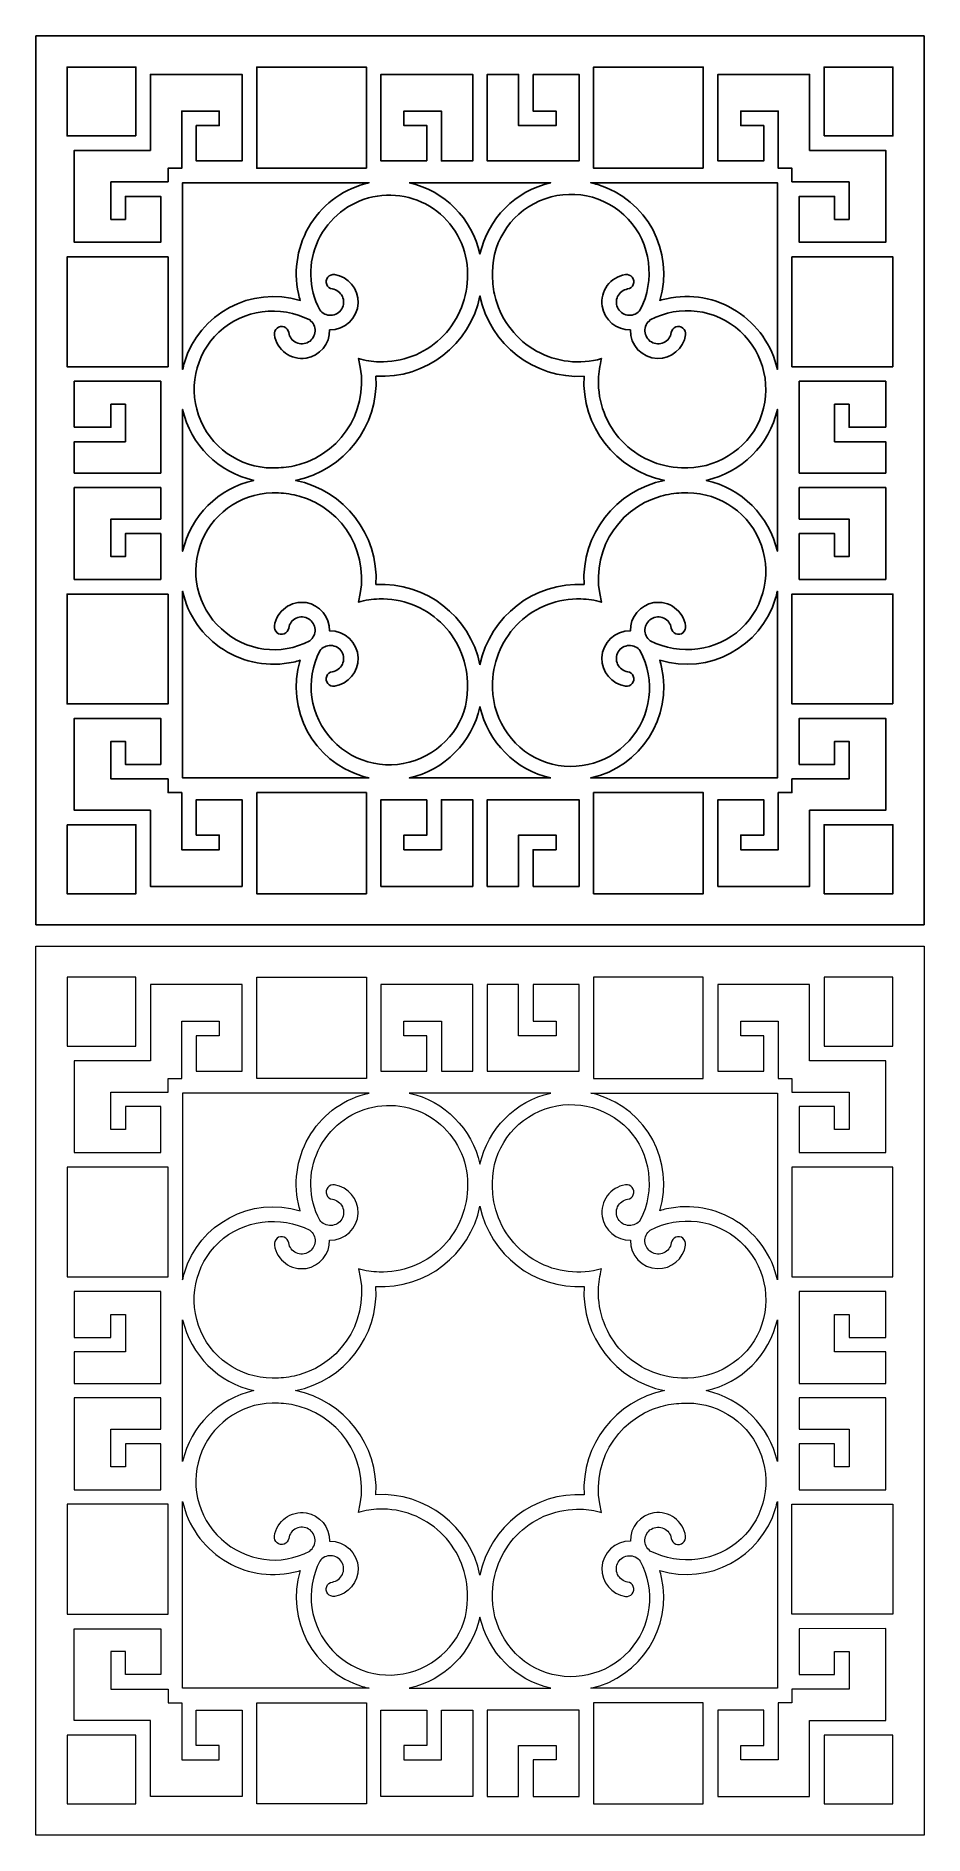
# Model space of a CAD drawing. Header units: centimetres. Extents: x -7.3 to 5.9, y -13.2 to 13.4.
import ezdxf

# ---------------------------------------------------------------- set-up
doc = ezdxf.new("R2010")
doc.units = ezdxf.units.CM
doc.header["$MEASUREMENT"] = 0

msp = doc.modelspace()

# ---------------------------------------------------------------- linework, layer by layer
at = {"color": 177}
for points, knots in [([(-7.31276, 13.40234), (-7.31276, 13.40234), (5.8509, 13.40235), (5.8509, 13.40235), (5.8509, 13.40235), (5.8509, 13.40235), (5.8509, 0.23868), (5.8509, 0.23868), (5.8509, 0.23868), (5.8509, 0.23868), (-7.31276, 0.23868), (-7.31276, 0.23868), (-7.31276, 0.23868), (-7.31276, 0.23868), (-7.31276, 13.40235), (-7.31276, 13.40235), (-7.31276, 13.40235), (-7.31276, 13.40235), (-7.31276, 13.40234), (-7.31276, 13.40234)], [0, 0, 0, 0, 0.16666667, 0.16666667, 0.16666667, 0.16666667, 0.33333333, 0.33333333, 0.33333333, 0.33333333, 0.5, 0.5, 0.5, 0.5, 0.66666667, 0.66666667, 0.66666667, 0.66666667, 1, 1, 1, 1]), ([(-5.83216, 11.92175), (-5.83216, 11.92175), (-6.85217, 11.92175), (-6.85217, 11.92175), (-6.85217, 11.92175), (-6.85217, 11.92175), (-6.85217, 12.94176), (-6.85217, 12.94176), (-6.85217, 12.94176), (-6.85217, 12.94176), (-5.83216, 12.94176), (-5.83216, 12.94176), (-5.83216, 12.94176), (-5.83216, 12.94176), (-5.83216, 11.92175), (-5.83216, 11.92175)], [0, 0, 0, 0, 0.2, 0.2, 0.2, 0.2, 0.4, 0.4, 0.4, 0.4, 0.6, 0.6, 0.6, 0.6, 1, 1, 1, 1]), ([(-5.35405, 11.24172), (-5.35405, 11.24172), (-6.20115, 11.24172), (-6.20115, 11.24172), (-6.20115, 11.24172), (-6.20115, 11.24172), (-6.20115, 10.68614), (-6.20115, 10.68614), (-6.20115, 10.68614), (-6.20115, 10.68614), (-5.98565, 10.68614), (-5.98565, 10.68614), (-5.98565, 10.68614), (-5.98565, 10.68614), (-5.98562, 11.0262), (-5.98562, 11.0262), (-5.98562, 11.0262), (-5.98562, 11.0262), (-5.46177, 11.0262), (-5.46177, 11.0262), (-5.46177, 11.0262), (-5.46177, 11.0262), (-5.46177, 10.34611), (-5.46177, 10.34611), (-5.46177, 10.34611), (-5.46177, 10.34611), (-6.74449, 10.34611), (-6.74449, 10.34611), (-6.74449, 10.34611), (-6.74449, 10.34611), (-6.7445, 11.70631), (-6.7445, 11.70631), (-6.7445, 11.70631), (-6.7445, 11.70631), (-5.6167, 11.70631), (-5.6167, 11.70631), (-5.6167, 11.70631), (-5.6167, 11.70631), (-5.6167, 12.83411), (-5.6167, 12.83411), (-5.6167, 12.83411), (-5.6167, 12.83411), (-4.25652, 12.83411), (-4.25652, 12.83411), (-4.25652, 12.83411), (-4.25652, 12.83411), (-4.25652, 11.55136), (-4.25652, 11.55136), (-4.25652, 11.55136), (-4.25652, 11.55136), (-4.93658, 11.55136), (-4.93658, 11.55136), (-4.93658, 11.55136), (-4.93658, 11.55136), (-4.93658, 12.07525), (-4.93658, 12.07525), (-4.93658, 12.07525), (-4.93658, 12.07525), (-4.59655, 12.07525), (-4.59655, 12.07525), (-4.59655, 12.07525), (-4.59655, 12.07525), (-4.59655, 12.29074), (-4.59655, 12.29074), (-4.59655, 12.29074), (-4.59655, 12.29074), (-5.15212, 12.29074), (-5.15212, 12.29074), (-5.15212, 12.29074), (-5.15212, 12.29074), (-5.15212, 11.44364), (-5.15212, 11.44364), (-5.15212, 11.44364), (-5.15212, 11.44364), (-5.35405, 11.44364), (-5.35405, 11.44364), (-5.35405, 11.44364), (-5.35405, 11.44364), (-5.35405, 11.24172), (-5.35405, 11.24172)], [0, 0, 0, 0, 0.04761905, 0.04761905, 0.04761905, 0.04761905, 0.0952381, 0.0952381, 0.0952381, 0.0952381, 0.14285714, 0.14285714, 0.14285714, 0.14285714, 0.19047619, 0.19047619, 0.19047619, 0.19047619, 0.23809524, 0.23809524, 0.23809524, 0.23809524, 0.28571429, 0.28571429, 0.28571429, 0.28571429, 0.33333333, 0.33333333, 0.33333333, 0.33333333, 0.38095238, 0.38095238, 0.38095238, 0.38095238, 0.42857143, 0.42857143, 0.42857143, 0.42857143, 0.47619048, 0.47619048, 0.47619048, 0.47619048, 0.52380952, 0.52380952, 0.52380952, 0.52380952, 0.57142857, 0.57142857, 0.57142857, 0.57142857, 0.61904762, 0.61904762, 0.61904762, 0.61904762, 0.66666667, 0.66666667, 0.66666667, 0.66666667, 0.71428571, 0.71428571, 0.71428571, 0.71428571, 0.76190476, 0.76190476, 0.76190476, 0.76190476, 0.80952381, 0.80952381, 0.80952381, 0.80952381, 0.85714286, 0.85714286, 0.85714286, 0.85714286, 0.9047619, 0.9047619, 0.9047619, 0.9047619, 1, 1, 1, 1]), ([(-2.41419, 11.44364), (-2.41419, 11.44364), (-4.04106, 11.44367), (-4.04106, 11.44367), (-4.04106, 11.44367), (-4.04106, 11.44367), (-4.04106, 12.94176), (-4.04106, 12.94176), (-4.04106, 12.94176), (-4.04106, 12.94176), (-2.41419, 12.94176), (-2.41419, 12.94176), (-2.41419, 12.94176), (-2.41419, 12.94176), (-2.41419, 11.44367), (-2.41419, 11.44367), (-2.41419, 11.44367), (-2.41419, 11.44367), (-2.41419, 11.44364), (-2.41419, 11.44364)], [0, 0, 0, 0, 0.16666667, 0.16666667, 0.16666667, 0.16666667, 0.33333333, 0.33333333, 0.33333333, 0.33333333, 0.5, 0.5, 0.5, 0.5, 0.66666667, 0.66666667, 0.66666667, 0.66666667, 1, 1, 1, 1]), ([(-1.5188, 11.55136), (-1.5188, 11.55136), (-2.19873, 11.55136), (-2.19873, 11.55136), (-2.19873, 11.55136), (-2.19873, 11.55136), (-2.19873, 12.83411), (-2.19873, 12.83411), (-2.19873, 12.83411), (-2.19873, 12.83411), (-0.83867, 12.83411), (-0.83867, 12.83411), (-0.83867, 12.83411), (-0.83867, 12.83411), (-0.83867, 11.55136), (-0.83867, 11.55136), (-0.83867, 11.55136), (-0.83867, 11.55136), (-1.30326, 11.55136), (-1.30326, 11.55136), (-1.30326, 11.55136), (-1.30326, 11.55136), (-1.30326, 12.29074), (-1.30326, 12.29074), (-1.30326, 12.29074), (-1.30326, 12.29074), (-1.85874, 12.29074), (-1.85874, 12.29074), (-1.85874, 12.29074), (-1.85874, 12.29074), (-1.85874, 12.07525), (-1.85874, 12.07525), (-1.85874, 12.07525), (-1.85874, 12.07525), (-1.5188, 12.07525), (-1.5188, 12.07525), (-1.5188, 12.07525), (-1.5188, 12.07525), (-1.5188, 11.55136), (-1.5188, 11.55136)], [0, 0, 0, 0, 0.09090909, 0.09090909, 0.09090909, 0.09090909, 0.18181818, 0.18181818, 0.18181818, 0.18181818, 0.27272727, 0.27272727, 0.27272727, 0.27272727, 0.36363636, 0.36363636, 0.36363636, 0.36363636, 0.45454545, 0.45454545, 0.45454545, 0.45454545, 0.54545455, 0.54545455, 0.54545455, 0.54545455, 0.63636364, 0.63636364, 0.63636364, 0.63636364, 0.72727273, 0.72727273, 0.72727273, 0.72727273, 0.81818182, 0.81818182, 0.81818182, 0.81818182, 1, 1, 1, 1]), ([(0.05694, 12.83416), (0.05694, 12.83416), (0.73687, 12.83411), (0.73687, 12.83411), (0.73687, 12.83411), (0.73687, 12.83411), (0.73687, 11.55136), (0.73687, 11.55136), (0.73687, 11.55136), (0.73687, 11.55136), (-0.62319, 11.55136), (-0.62319, 11.55136), (-0.62319, 11.55136), (-0.62319, 11.55136), (-0.62319, 12.83411), (-0.62319, 12.83411), (-0.62319, 12.83411), (-0.62319, 12.83411), (-0.15858, 12.83411), (-0.15858, 12.83411), (-0.15858, 12.83411), (-0.15858, 12.83411), (-0.15858, 12.07525), (-0.15858, 12.07525), (-0.15858, 12.07525), (-0.15858, 12.07525), (0.39688, 12.07525), (0.39688, 12.07525), (0.39688, 12.07525), (0.39688, 12.07525), (0.39688, 12.29074), (0.39688, 12.29074), (0.39688, 12.29074), (0.39688, 12.29074), (0.05694, 12.29074), (0.05694, 12.29074), (0.05694, 12.29074), (0.05694, 12.29074), (0.05694, 12.83416), (0.05694, 12.83416)], [0, 0, 0, 0, 0.09090909, 0.09090909, 0.09090909, 0.09090909, 0.18181818, 0.18181818, 0.18181818, 0.18181818, 0.27272727, 0.27272727, 0.27272727, 0.27272727, 0.36363636, 0.36363636, 0.36363636, 0.36363636, 0.45454545, 0.45454545, 0.45454545, 0.45454545, 0.54545455, 0.54545455, 0.54545455, 0.54545455, 0.63636364, 0.63636364, 0.63636364, 0.63636364, 0.72727273, 0.72727273, 0.72727273, 0.72727273, 0.81818182, 0.81818182, 0.81818182, 0.81818182, 1, 1, 1, 1]), ([(2.5792, 11.44364), (2.5792, 11.44364), (0.95233, 11.44364), (0.95233, 11.44364), (0.95233, 11.44364), (0.95233, 11.44364), (0.95233, 12.94176), (0.95233, 12.94176), (0.95233, 12.94176), (0.95233, 12.94176), (2.5792, 12.94176), (2.5792, 12.94176), (2.5792, 12.94176), (2.5792, 12.94176), (2.5792, 11.44364), (2.5792, 11.44364)], [0, 0, 0, 0, 0.2, 0.2, 0.2, 0.2, 0.4, 0.4, 0.4, 0.4, 0.6, 0.6, 0.6, 0.6, 1, 1, 1, 1]), ([(3.89219, 11.24171), (3.89219, 11.24171), (3.89219, 11.44364), (3.89219, 11.44364), (3.89219, 11.44364), (3.89219, 11.44364), (3.69026, 11.44364), (3.69026, 11.44364), (3.69026, 11.44364), (3.69026, 11.44364), (3.69026, 12.29074), (3.69026, 12.29074), (3.69026, 12.29074), (3.69026, 12.29074), (3.13471, 12.29074), (3.13471, 12.29074), (3.13471, 12.29074), (3.13471, 12.29074), (3.13471, 12.07524), (3.13471, 12.07524), (3.13471, 12.07524), (3.13471, 12.07524), (3.47476, 12.07524), (3.47476, 12.07524), (3.47476, 12.07524), (3.47476, 12.07524), (3.47476, 11.55136), (3.47476, 11.55136), (3.47476, 11.55136), (3.47476, 11.55136), (2.79466, 11.55136), (2.79466, 11.55136), (2.79466, 11.55136), (2.79466, 11.55136), (2.79466, 12.83411), (2.79466, 12.83411), (2.79466, 12.83411), (2.79466, 12.83411), (4.15485, 12.83411), (4.15485, 12.83411), (4.15485, 12.83411), (4.15485, 12.83411), (4.15485, 11.70629), (4.15485, 11.70629), (4.15485, 11.70629), (4.15485, 11.70629), (5.28266, 11.70631), (5.28266, 11.70631), (5.28266, 11.70631), (5.28266, 11.70631), (5.28264, 10.34611), (5.28264, 10.34611), (5.28264, 10.34611), (5.28264, 10.34611), (3.99991, 10.34611), (3.99991, 10.34611), (3.99991, 10.34611), (3.99991, 10.34611), (3.99991, 11.0262), (3.99991, 11.0262), (3.99991, 11.0262), (3.99991, 11.0262), (4.52379, 11.0262), (4.52379, 11.0262), (4.52379, 11.0262), (4.52379, 11.0262), (4.5238, 10.68614), (4.5238, 10.68614), (4.5238, 10.68614), (4.5238, 10.68614), (4.73929, 10.68614), (4.73929, 10.68614), (4.73929, 10.68614), (4.73929, 10.68614), (4.73929, 11.24171), (4.73929, 11.24171), (4.73929, 11.24171), (4.73929, 11.24171), (3.89219, 11.24171), (3.89219, 11.24171)], [0, 0, 0, 0, 0.04761905, 0.04761905, 0.04761905, 0.04761905, 0.0952381, 0.0952381, 0.0952381, 0.0952381, 0.14285714, 0.14285714, 0.14285714, 0.14285714, 0.19047619, 0.19047619, 0.19047619, 0.19047619, 0.23809524, 0.23809524, 0.23809524, 0.23809524, 0.28571429, 0.28571429, 0.28571429, 0.28571429, 0.33333333, 0.33333333, 0.33333333, 0.33333333, 0.38095238, 0.38095238, 0.38095238, 0.38095238, 0.42857143, 0.42857143, 0.42857143, 0.42857143, 0.47619048, 0.47619048, 0.47619048, 0.47619048, 0.52380952, 0.52380952, 0.52380952, 0.52380952, 0.57142857, 0.57142857, 0.57142857, 0.57142857, 0.61904762, 0.61904762, 0.61904762, 0.61904762, 0.66666667, 0.66666667, 0.66666667, 0.66666667, 0.71428571, 0.71428571, 0.71428571, 0.71428571, 0.76190476, 0.76190476, 0.76190476, 0.76190476, 0.80952381, 0.80952381, 0.80952381, 0.80952381, 0.85714286, 0.85714286, 0.85714286, 0.85714286, 0.9047619, 0.9047619, 0.9047619, 0.9047619, 1, 1, 1, 1]), ([(4.3703, 11.92175), (4.3703, 11.92175), (4.3703, 12.94176), (4.3703, 12.94176), (4.3703, 12.94176), (4.3703, 12.94176), (5.39032, 12.94176), (5.39032, 12.94176), (5.39032, 12.94176), (5.39032, 12.94176), (5.39032, 11.92175), (5.39032, 11.92175), (5.39032, 11.92175), (5.39032, 11.92175), (4.3703, 11.92175), (4.3703, 11.92175)], [0, 0, 0, 0, 0.2, 0.2, 0.2, 0.2, 0.4, 0.4, 0.4, 0.4, 0.6, 0.6, 0.6, 0.6, 1, 1, 1, 1]), ([(-2.37339, 11.22814), (-2.73028, 11.1493), (-3.04123, 10.93191), (-3.23783, 10.62379), (-3.23783, 10.62379), (-3.43443, 10.31566), (-3.50096, 9.94377), (-3.42209, 9.58688), (-3.42209, 9.58688), (-3.41455, 9.55266), (-3.4057, 9.51873), (-3.39559, 9.48518), (-3.39559, 9.48518), (-4.12436, 9.70464), (-4.89257, 9.29347), (-5.1121, 8.56472), (-5.1121, 8.56472), (-5.12219, 8.53113), (-5.13102, 8.49717), (-5.13856, 8.46292), (-5.13856, 8.46292), (-5.13856, 8.46292), (-5.13856, 11.22815), (-5.13856, 11.22815), (-5.13856, 11.22815), (-5.13856, 11.22815), (-2.37339, 11.22815), (-2.37339, 11.22815), (-2.37339, 11.22815), (-2.37339, 11.22815), (-2.37339, 11.22814), (-2.37339, 11.22814)], [0, 0, 0, 0, 0.11111111, 0.11111111, 0.11111111, 0.11111111, 0.22222222, 0.22222222, 0.22222222, 0.22222222, 0.33333333, 0.33333333, 0.33333333, 0.33333333, 0.44444444, 0.44444444, 0.44444444, 0.44444444, 0.55555556, 0.55555556, 0.55555556, 0.55555556, 0.66666667, 0.66666667, 0.66666667, 0.66666667, 0.77777778, 0.77777778, 0.77777778, 0.77777778, 1, 1, 1, 1]), ([(-1.78079, 11.22815), (-1.78079, 11.22815), (0.31891, 11.22815), (0.31891, 11.22815), (0.31891, 11.22815), (-0.20532, 11.10879), (-0.61386, 10.69901), (-0.73095, 10.17427), (-0.73095, 10.17427), (-0.84833, 10.69893), (-1.25653, 11.10903), (-1.78079, 11.22815)], [0, 0, 0, 0, 0.25, 0.25, 0.25, 0.25, 0.5, 0.5, 0.5, 0.5, 1, 1, 1, 1]), ([(0.91148, 11.22815), (0.91148, 11.22815), (3.67672, 11.22815), (3.67672, 11.22815), (3.67672, 11.22815), (3.67672, 11.22815), (3.6767, 8.46296), (3.6767, 8.46296), (3.6767, 8.46296), (3.59786, 8.81985), (3.38048, 9.13079), (3.07236, 9.32739), (3.07236, 9.32739), (2.76426, 9.52399), (2.39237, 9.59053), (2.03549, 9.51168), (2.03549, 9.51168), (2.00122, 9.50414), (1.96727, 9.49529), (1.93367, 9.48518), (1.93367, 9.48518), (2.15316, 10.2139), (1.74207, 10.98208), (1.01338, 11.20169), (1.01338, 11.20169), (0.97974, 11.21175), (0.94576, 11.22058), (0.91147, 11.22815), (0.91147, 11.22815), (0.91147, 11.22815), (0.91148, 11.22815), (0.91148, 11.22815)], [0, 0, 0, 0, 0.11111111, 0.11111111, 0.11111111, 0.11111111, 0.22222222, 0.22222222, 0.22222222, 0.22222222, 0.33333333, 0.33333333, 0.33333333, 0.33333333, 0.44444444, 0.44444444, 0.44444444, 0.44444444, 0.55555556, 0.55555556, 0.55555556, 0.55555556, 0.66666667, 0.66666667, 0.66666667, 0.66666667, 0.77777778, 0.77777778, 0.77777778, 0.77777778, 1, 1, 1, 1]), ([(-2.534, 8.62356), (-2.34263, 7.94871), (-2.73611, 7.24605), (-3.41095, 7.05467), (-3.41095, 7.05467), (-3.51149, 7.02628), (-3.61516, 7.01036), (-3.71958, 7.0073), (-3.71958, 7.0073), (-4.21095, 6.972), (-4.67135, 7.24975), (-4.86926, 7.70089), (-4.86926, 7.70089), (-5.06717, 8.15202), (-4.95975, 8.67888), (-4.60102, 9.01652), (-4.60102, 9.01652), (-4.24229, 9.35416), (-3.6935, 9.42093), (-3.25518, 9.19608), (-3.25518, 9.19608), (-3.20262, 9.15727), (-3.17288, 9.09481), (-3.17588, 9.02955), (-3.17588, 9.02955), (-3.17887, 8.96429), (-3.21468, 8.90453), (-3.27057, 8.8707), (-3.27057, 8.8707), (-3.32646, 8.83686), (-3.39554, 8.83312), (-3.45474, 8.86073), (-3.45474, 8.86073), (-3.51396, 8.88834), (-3.55559, 8.9442), (-3.56561, 9.00876), (-3.56561, 9.00876), (-3.57146, 9.04682), (-3.59718, 9.07886), (-3.63307, 9.09282), (-3.63307, 9.09282), (-3.66896, 9.10677), (-3.70957, 9.10051), (-3.73959, 9.0764), (-3.73959, 9.0764), (-3.76962, 9.05229), (-3.78451, 9.01403), (-3.77864, 8.97597), (-3.77864, 8.97597), (-3.74388, 8.75121), (-3.53406, 8.59706), (-3.30926, 8.6317), (-3.30926, 8.6317), (-3.10449, 8.66408), (-2.9553, 8.84265), (-2.96032, 9.04991), (-2.96032, 9.04991), (-2.73299, 9.0439), (-2.54376, 9.22265), (-2.53747, 9.44999), (-2.53747, 9.44999), (-2.53256, 9.65727), (-2.68152, 9.83609), (-2.88636, 9.86823), (-2.88636, 9.86823), (-2.92442, 9.87409), (-2.96272, 9.85919), (-2.98682, 9.82916), (-2.98682, 9.82916), (-3.01093, 9.79913), (-3.01717, 9.75851), (-3.00321, 9.72262), (-3.00321, 9.72262), (-2.98924, 9.68674), (-2.95723, 9.66104), (-2.91917, 9.6552), (-2.91917, 9.6552), (-2.85459, 9.64534), (-2.79916, 9.60394), (-2.77139, 9.54481), (-2.77139, 9.54481), (-2.74361, 9.48568), (-2.74741, 9.41613), (-2.78106, 9.36013), (-2.78106, 9.36013), (-2.81473, 9.30411), (-2.87412, 9.26858), (-2.93939, 9.26541), (-2.93939, 9.26541), (-3.00468, 9.26224), (-3.06756, 9.2923), (-3.10649, 9.3448), (-3.10649, 9.3448), (-3.27512, 9.66639), (-3.28356, 10.04837), (-3.12928, 10.3771), (-3.12928, 10.3771), (-2.975, 10.70582), (-2.67329, 10.94395), (-2.31817, 11.01974), (-2.31817, 11.01974), (-1.96301, 11.09553), (-1.59284, 11.00072), (-1.31784, 10.76353), (-1.31784, 10.76353), (-1.04285, 10.52635), (-0.89488, 10.17157), (-0.91771, 9.80912), (-0.91771, 9.80912), (-0.92738, 9.47243), (-1.07043, 9.15337), (-1.31535, 8.92215), (-1.31535, 8.92215), (-1.56028, 8.69092), (-1.88864, 8.56651), (-2.22533, 8.57621), (-2.22533, 8.57621), (-2.32977, 8.57922), (-2.43346, 8.59513), (-2.53399, 8.62359), (-2.53399, 8.62359), (-2.53399, 8.62359), (-2.534, 8.62356), (-2.534, 8.62356)], [0, 0, 0, 0, 0.03125, 0.03125, 0.03125, 0.03125, 0.0625, 0.0625, 0.0625, 0.0625, 0.09375, 0.09375, 0.09375, 0.09375, 0.125, 0.125, 0.125, 0.125, 0.15625, 0.15625, 0.15625, 0.15625, 0.1875, 0.1875, 0.1875, 0.1875, 0.21875, 0.21875, 0.21875, 0.21875, 0.25, 0.25, 0.25, 0.25, 0.28125, 0.28125, 0.28125, 0.28125, 0.3125, 0.3125, 0.3125, 0.3125, 0.34375, 0.34375, 0.34375, 0.34375, 0.375, 0.375, 0.375, 0.375, 0.40625, 0.40625, 0.40625, 0.40625, 0.4375, 0.4375, 0.4375, 0.4375, 0.46875, 0.46875, 0.46875, 0.46875, 0.5, 0.5, 0.5, 0.5, 0.53125, 0.53125, 0.53125, 0.53125, 0.5625, 0.5625, 0.5625, 0.5625, 0.59375, 0.59375, 0.59375, 0.59375, 0.625, 0.625, 0.625, 0.625, 0.65625, 0.65625, 0.65625, 0.65625, 0.6875, 0.6875, 0.6875, 0.6875, 0.71875, 0.71875, 0.71875, 0.71875, 0.75, 0.75, 0.75, 0.75, 0.78125, 0.78125, 0.78125, 0.78125, 0.8125, 0.8125, 0.8125, 0.8125, 0.84375, 0.84375, 0.84375, 0.84375, 0.875, 0.875, 0.875, 0.875, 0.90625, 0.90625, 0.90625, 0.90625, 0.9375, 0.9375, 0.9375, 0.9375, 1, 1, 1, 1]), ([(1.07224, 8.62362), (0.74819, 8.53168), (0.40088, 8.57224), (0.10672, 8.73637), (0.10672, 8.73637), (-0.18743, 8.9005), (-0.40476, 9.17631), (-0.49671, 9.50037), (-0.49671, 9.50037), (-0.52516, 9.60091), (-0.54111, 9.70461), (-0.54415, 9.80906), (-0.54415, 9.80906), (-0.5795, 10.30044), (-0.30178, 10.76088), (0.14935, 10.95883), (0.14935, 10.95883), (0.60048, 11.15677), (1.12736, 11.04938), (1.46503, 10.69066), (1.46503, 10.69066), (1.80269, 10.33193), (1.86948, 9.78314), (1.64463, 9.3448), (1.64463, 9.3448), (1.60583, 9.29225), (1.54338, 9.2625), (1.47812, 9.26549), (1.47812, 9.26549), (1.41286, 9.26848), (1.3531, 9.30428), (1.31926, 9.36017), (1.31926, 9.36017), (1.28542, 9.41605), (1.28168, 9.48513), (1.30929, 9.54434), (1.30929, 9.54434), (1.3369, 9.60355), (1.39276, 9.64518), (1.45731, 9.6552), (1.45731, 9.6552), (1.49537, 9.66105), (1.52741, 9.68676), (1.54137, 9.72265), (1.54137, 9.72265), (1.55533, 9.75853), (1.54908, 9.79914), (1.52498, 9.82917), (1.52498, 9.82917), (1.50087, 9.85919), (1.4626, 9.87409), (1.42454, 9.86823), (1.42454, 9.86823), (1.19977, 9.83347), (1.04561, 9.62365), (1.08026, 9.39885), (1.08026, 9.39885), (1.11263, 9.19408), (1.2912, 9.04489), (1.49846, 9.04991), (1.49846, 9.04991), (1.49243, 8.82256), (1.67122, 8.63331), (1.89857, 8.62709), (1.89857, 8.62709), (2.10586, 8.62217), (2.28466, 8.77116), (2.31678, 8.976), (2.31678, 8.976), (2.32263, 9.01405), (2.30774, 9.05234), (2.2777, 9.07643), (2.2777, 9.07643), (2.24767, 9.10053), (2.20706, 9.10677), (2.17118, 9.09281), (2.17118, 9.09281), (2.13531, 9.07884), (2.10961, 9.04682), (2.10376, 9.00876), (2.10376, 9.00876), (2.09391, 8.94418), (2.05251, 8.88876), (1.99338, 8.86098), (1.99338, 8.86098), (1.93425, 8.83321), (1.8647, 8.837), (1.8087, 8.87064), (1.8087, 8.87064), (1.75267, 8.9043), (1.71713, 8.9637), (1.71396, 9.02897), (1.71396, 9.02897), (1.71079, 9.09426), (1.74085, 9.15715), (1.79335, 9.19608), (1.79335, 9.19608), (2.22806, 9.4279), (2.76162, 9.36103), (3.12569, 9.02911), (3.12569, 9.02911), (3.48976, 8.6972), (3.60554, 8.17208), (3.41479, 7.71785), (3.41479, 7.71785), (3.22404, 7.26361), (2.74961, 6.97977), (2.25772, 7.0073), (2.25772, 7.0073), (1.92102, 7.01696), (1.60196, 7.15999), (1.37072, 7.40492), (1.37072, 7.40492), (1.13948, 7.64984), (1.01506, 7.9782), (1.02476, 8.3149), (1.02476, 8.3149), (1.02777, 8.41934), (1.04368, 8.52303), (1.07214, 8.62356), (1.07214, 8.62356), (1.07214, 8.62356), (1.07224, 8.62362), (1.07224, 8.62362)], [0, 0, 0, 0, 0.03125, 0.03125, 0.03125, 0.03125, 0.0625, 0.0625, 0.0625, 0.0625, 0.09375, 0.09375, 0.09375, 0.09375, 0.125, 0.125, 0.125, 0.125, 0.15625, 0.15625, 0.15625, 0.15625, 0.1875, 0.1875, 0.1875, 0.1875, 0.21875, 0.21875, 0.21875, 0.21875, 0.25, 0.25, 0.25, 0.25, 0.28125, 0.28125, 0.28125, 0.28125, 0.3125, 0.3125, 0.3125, 0.3125, 0.34375, 0.34375, 0.34375, 0.34375, 0.375, 0.375, 0.375, 0.375, 0.40625, 0.40625, 0.40625, 0.40625, 0.4375, 0.4375, 0.4375, 0.4375, 0.46875, 0.46875, 0.46875, 0.46875, 0.5, 0.5, 0.5, 0.5, 0.53125, 0.53125, 0.53125, 0.53125, 0.5625, 0.5625, 0.5625, 0.5625, 0.59375, 0.59375, 0.59375, 0.59375, 0.625, 0.625, 0.625, 0.625, 0.65625, 0.65625, 0.65625, 0.65625, 0.6875, 0.6875, 0.6875, 0.6875, 0.71875, 0.71875, 0.71875, 0.71875, 0.75, 0.75, 0.75, 0.75, 0.78125, 0.78125, 0.78125, 0.78125, 0.8125, 0.8125, 0.8125, 0.8125, 0.84375, 0.84375, 0.84375, 0.84375, 0.875, 0.875, 0.875, 0.875, 0.90625, 0.90625, 0.90625, 0.90625, 0.9375, 0.9375, 0.9375, 0.9375, 1, 1, 1, 1]), ([(-5.35405, 10.13065), (-5.35405, 10.13065), (-5.35405, 8.50378), (-5.35405, 8.50378), (-5.35405, 8.50378), (-5.35405, 8.50378), (-6.85217, 8.50378), (-6.85217, 8.50378), (-6.85217, 8.50378), (-6.85217, 8.50378), (-6.85217, 10.13065), (-6.85217, 10.13065), (-6.85217, 10.13065), (-6.85217, 10.13065), (-5.35405, 10.13065), (-5.35405, 10.13065)], [0, 0, 0, 0, 0.2, 0.2, 0.2, 0.2, 0.4, 0.4, 0.4, 0.4, 0.6, 0.6, 0.6, 0.6, 1, 1, 1, 1]), ([(5.39032, 8.50378), (5.39032, 8.50378), (3.89219, 8.50378), (3.89219, 8.50378), (3.89219, 8.50378), (3.89219, 8.50378), (3.89219, 10.13065), (3.89219, 10.13065), (3.89219, 10.13065), (3.89219, 10.13065), (5.39032, 10.13065), (5.39032, 10.13065), (5.39032, 10.13065), (5.39032, 10.13065), (5.39032, 8.50378), (5.39032, 8.50378)], [0, 0, 0, 0, 0.2, 0.2, 0.2, 0.2, 0.4, 0.4, 0.4, 0.4, 0.6, 0.6, 0.6, 0.6, 1, 1, 1, 1]), ([(-0.73095, 4.08802), (-0.88013, 4.81197), (-1.53486, 5.31809), (-2.27295, 5.27847), (-2.27295, 5.27847), (-2.23401, 6.0166), (-2.73927, 6.67198), (-3.46334, 6.82054), (-3.46334, 6.82054), (-2.73944, 6.96977), (-2.23336, 7.62448), (-2.27295, 8.36254), (-2.27295, 8.36254), (-1.53482, 8.32357), (-0.87944, 8.82885), (-0.73095, 9.55294), (-0.73095, 9.55294), (-0.58172, 8.82903), (0.07299, 8.32295), (0.81107, 8.36254), (0.81107, 8.36254), (0.77215, 7.62442), (1.27742, 6.96906), (2.00149, 6.82054), (2.00149, 6.82054), (1.27757, 6.67129), (0.7715, 6.01655), (0.81111, 5.27847), (0.81111, 5.27847), (0.07298, 5.31744), (-0.58242, 4.81218), (-0.73095, 4.0881), (-0.73095, 4.0881), (-0.73095, 4.0881), (-0.73095, 4.08802), (-0.73095, 4.08802)], [0, 0, 0, 0, 0.1, 0.1, 0.1, 0.1, 0.2, 0.2, 0.2, 0.2, 0.3, 0.3, 0.3, 0.3, 0.4, 0.4, 0.4, 0.4, 0.5, 0.5, 0.5, 0.5, 0.6, 0.6, 0.6, 0.6, 0.7, 0.7, 0.7, 0.7, 0.8, 0.8, 0.8, 0.8, 1, 1, 1, 1]), ([(-6.7445, 7.60839), (-6.7445, 7.60839), (-6.7445, 8.28832), (-6.7445, 8.28832), (-6.7445, 8.28832), (-6.7445, 8.28832), (-5.46177, 8.28832), (-5.46177, 8.28832), (-5.46177, 8.28832), (-5.46177, 8.28832), (-5.46177, 6.92826), (-5.46177, 6.92826), (-5.46177, 6.92826), (-5.46177, 6.92826), (-6.7445, 6.92826), (-6.7445, 6.92826), (-6.7445, 6.92826), (-6.7445, 6.92826), (-6.7445, 7.39285), (-6.7445, 7.39285), (-6.7445, 7.39285), (-6.7445, 7.39285), (-5.98565, 7.39285), (-5.98565, 7.39285), (-5.98565, 7.39285), (-5.98565, 7.39285), (-5.98565, 7.94833), (-5.98565, 7.94833), (-5.98565, 7.94833), (-5.98565, 7.94833), (-6.20115, 7.94833), (-6.20115, 7.94833), (-6.20115, 7.94833), (-6.20115, 7.94833), (-6.20115, 7.60839), (-6.20115, 7.60839), (-6.20115, 7.60839), (-6.20115, 7.60839), (-6.7445, 7.60839), (-6.7445, 7.60839)], [0, 0, 0, 0, 0.09090909, 0.09090909, 0.09090909, 0.09090909, 0.18181818, 0.18181818, 0.18181818, 0.18181818, 0.27272727, 0.27272727, 0.27272727, 0.27272727, 0.36363636, 0.36363636, 0.36363636, 0.36363636, 0.45454545, 0.45454545, 0.45454545, 0.45454545, 0.54545455, 0.54545455, 0.54545455, 0.54545455, 0.63636364, 0.63636364, 0.63636364, 0.63636364, 0.72727273, 0.72727273, 0.72727273, 0.72727273, 0.81818182, 0.81818182, 0.81818182, 0.81818182, 1, 1, 1, 1]), ([(5.28266, 7.60839), (5.28266, 7.60839), (4.73929, 7.60839), (4.73929, 7.60839), (4.73929, 7.60839), (4.73929, 7.60839), (4.73929, 7.94833), (4.73929, 7.94833), (4.73929, 7.94833), (4.73929, 7.94833), (4.5238, 7.94833), (4.5238, 7.94833), (4.5238, 7.94833), (4.5238, 7.94833), (4.5238, 7.39285), (4.5238, 7.39285), (4.5238, 7.39285), (4.5238, 7.39285), (5.28266, 7.39285), (5.28266, 7.39285), (5.28266, 7.39285), (5.28266, 7.39285), (5.28266, 6.92826), (5.28266, 6.92826), (5.28266, 6.92826), (5.28266, 6.92826), (3.99991, 6.92826), (3.99991, 6.92826), (3.99991, 6.92826), (3.99991, 6.92826), (3.99991, 8.28832), (3.99991, 8.28832), (3.99991, 8.28832), (3.99991, 8.28832), (5.28266, 8.28832), (5.28266, 8.28832), (5.28266, 8.28832), (5.28266, 8.28832), (5.28266, 7.60839), (5.28266, 7.60839)], [0, 0, 0, 0, 0.09090909, 0.09090909, 0.09090909, 0.09090909, 0.18181818, 0.18181818, 0.18181818, 0.18181818, 0.27272727, 0.27272727, 0.27272727, 0.27272727, 0.36363636, 0.36363636, 0.36363636, 0.36363636, 0.45454545, 0.45454545, 0.45454545, 0.45454545, 0.54545455, 0.54545455, 0.54545455, 0.54545455, 0.63636364, 0.63636364, 0.63636364, 0.63636364, 0.72727273, 0.72727273, 0.72727273, 0.72727273, 0.81818182, 0.81818182, 0.81818182, 0.81818182, 1, 1, 1, 1]), ([(-5.13858, 7.87036), (-5.01923, 7.34612), (-4.60942, 6.93758), (-4.08465, 6.82054), (-4.08465, 6.82054), (-4.60934, 6.70315), (-5.01945, 6.29493), (-5.13858, 5.77064), (-5.13858, 5.77064), (-5.13858, 5.77064), (-5.13856, 7.87038), (-5.13856, 7.87038), (-5.13856, 7.87038), (-5.13856, 7.87038), (-5.13858, 7.87036), (-5.13858, 7.87036)], [0, 0, 0, 0, 0.2, 0.2, 0.2, 0.2, 0.4, 0.4, 0.4, 0.4, 0.6, 0.6, 0.6, 0.6, 1, 1, 1, 1]), ([(3.67672, 5.77068), (3.55736, 6.29491), (3.14757, 6.70345), (2.62282, 6.82054), (2.62282, 6.82054), (3.1475, 6.9379), (3.55761, 7.34611), (3.67672, 7.8704), (3.67672, 7.8704), (3.67672, 7.8704), (3.6767, 5.77066), (3.6767, 5.77066), (3.6767, 5.77066), (3.6767, 5.77066), (3.67672, 5.77068), (3.67672, 5.77068)], [0, 0, 0, 0, 0.2, 0.2, 0.2, 0.2, 0.4, 0.4, 0.4, 0.4, 0.6, 0.6, 0.6, 0.6, 1, 1, 1, 1]), ([(-5.46177, 6.03265), (-5.46177, 6.03265), (-5.46177, 5.35272), (-5.46177, 5.35272), (-5.46177, 5.35272), (-5.46177, 5.35272), (-6.74449, 5.35272), (-6.74449, 5.35272), (-6.74449, 5.35272), (-6.74449, 5.35272), (-6.7445, 6.71278), (-6.7445, 6.71278), (-6.7445, 6.71278), (-6.7445, 6.71278), (-5.46177, 6.71278), (-5.46177, 6.71278), (-5.46177, 6.71278), (-5.46177, 6.71278), (-5.46177, 6.24819), (-5.46177, 6.24819), (-5.46177, 6.24819), (-5.46177, 6.24819), (-6.20115, 6.24819), (-6.20115, 6.24819), (-6.20115, 6.24819), (-6.20115, 6.24819), (-6.20115, 5.69271), (-6.20115, 5.69271), (-6.20115, 5.69271), (-6.20115, 5.69271), (-5.98565, 5.69271), (-5.98565, 5.69271), (-5.98565, 5.69271), (-5.98565, 5.69271), (-5.98562, 6.03265), (-5.98562, 6.03265), (-5.98562, 6.03265), (-5.98562, 6.03265), (-5.46177, 6.03265), (-5.46177, 6.03265)], [0, 0, 0, 0, 0.09090909, 0.09090909, 0.09090909, 0.09090909, 0.18181818, 0.18181818, 0.18181818, 0.18181818, 0.27272727, 0.27272727, 0.27272727, 0.27272727, 0.36363636, 0.36363636, 0.36363636, 0.36363636, 0.45454545, 0.45454545, 0.45454545, 0.45454545, 0.54545455, 0.54545455, 0.54545455, 0.54545455, 0.63636364, 0.63636364, 0.63636364, 0.63636364, 0.72727273, 0.72727273, 0.72727273, 0.72727273, 0.81818182, 0.81818182, 0.81818182, 0.81818182, 1, 1, 1, 1]), ([(1.07214, 5.01748), (0.88078, 5.69233), (1.27426, 6.39498), (1.94909, 6.58637), (1.94909, 6.58637), (2.04962, 6.61476), (2.15328, 6.63067), (2.25768, 6.63374), (2.25768, 6.63374), (2.74905, 6.66906), (3.20946, 6.39131), (3.40739, 5.9402), (3.40739, 5.9402), (3.60531, 5.48908), (3.49791, 4.96221), (3.1392, 4.62456), (3.1392, 4.62456), (2.78047, 4.2869), (2.23169, 4.22012), (1.79336, 4.44495), (1.79336, 4.44495), (1.7408, 4.48376), (1.71104, 4.54621), (1.71403, 4.61148), (1.71403, 4.61148), (1.71701, 4.67675), (1.7528, 4.73652), (1.80868, 4.77038), (1.80868, 4.77038), (1.86457, 4.80423), (1.93367, 4.80798), (1.9929, 4.78037), (1.9929, 4.78037), (2.05212, 4.75275), (2.09376, 4.69686), (2.10375, 4.63228), (2.10375, 4.63228), (2.1096, 4.59422), (2.13532, 4.56218), (2.17121, 4.54822), (2.17121, 4.54822), (2.2071, 4.53427), (2.24771, 4.54053), (2.27773, 4.56464), (2.27773, 4.56464), (2.30775, 4.58875), (2.32264, 4.62701), (2.31678, 4.66507), (2.31678, 4.66507), (2.28202, 4.88983), (2.0722, 5.04398), (1.8474, 5.00933), (1.8474, 5.00933), (1.64263, 4.97696), (1.49344, 4.79838), (1.49846, 4.59113), (1.49846, 4.59113), (1.2711, 4.59717), (1.08184, 4.41837), (1.07561, 4.19102), (1.07561, 4.19102), (1.07071, 3.98373), (1.2197, 3.80493), (1.42454, 3.77281), (1.42454, 3.77281), (1.4626, 3.76696), (1.50089, 3.78185), (1.52498, 3.81189), (1.52498, 3.81189), (1.54908, 3.84192), (1.55532, 3.88253), (1.54135, 3.9184), (1.54135, 3.9184), (1.52739, 3.95428), (1.49537, 3.97998), (1.45731, 3.98583), (1.45731, 3.98583), (1.39274, 3.99568), (1.33732, 4.03709), (1.30955, 4.09622), (1.30955, 4.09622), (1.28177, 4.15534), (1.28558, 4.22489), (1.31922, 4.28089), (1.31922, 4.28089), (1.35288, 4.33691), (1.41226, 4.37245), (1.47754, 4.37563), (1.47754, 4.37563), (1.54282, 4.3788), (1.60571, 4.34874), (1.64464, 4.29624), (1.64464, 4.29624), (1.87647, 3.86152), (1.80961, 3.32793), (1.47768, 2.96385), (1.47768, 2.96385), (1.14575, 2.59977), (0.6206, 2.48401), (0.16635, 2.67478), (0.16635, 2.67478), (-0.28788, 2.86555), (-0.57172, 3.34001), (-0.54415, 3.83192), (-0.54415, 3.83192), (-0.53446, 4.16862), (-0.3914, 4.48769), (-0.14645, 4.71891), (-0.14645, 4.71891), (0.09849, 4.95014), (0.42687, 5.07454), (0.76358, 5.06483), (0.76358, 5.06483), (0.868, 5.06182), (0.97167, 5.0459), (1.07218, 5.01744), (1.07218, 5.01744), (1.07218, 5.01744), (1.07214, 5.01748), (1.07214, 5.01748)], [0, 0, 0, 0, 0.03225806, 0.03225806, 0.03225806, 0.03225806, 0.06451613, 0.06451613, 0.06451613, 0.06451613, 0.09677419, 0.09677419, 0.09677419, 0.09677419, 0.12903226, 0.12903226, 0.12903226, 0.12903226, 0.16129032, 0.16129032, 0.16129032, 0.16129032, 0.19354839, 0.19354839, 0.19354839, 0.19354839, 0.22580645, 0.22580645, 0.22580645, 0.22580645, 0.25806452, 0.25806452, 0.25806452, 0.25806452, 0.29032258, 0.29032258, 0.29032258, 0.29032258, 0.32258065, 0.32258065, 0.32258065, 0.32258065, 0.35483871, 0.35483871, 0.35483871, 0.35483871, 0.38709677, 0.38709677, 0.38709677, 0.38709677, 0.41935484, 0.41935484, 0.41935484, 0.41935484, 0.4516129, 0.4516129, 0.4516129, 0.4516129, 0.48387097, 0.48387097, 0.48387097, 0.48387097, 0.51612903, 0.51612903, 0.51612903, 0.51612903, 0.5483871, 0.5483871, 0.5483871, 0.5483871, 0.58064516, 0.58064516, 0.58064516, 0.58064516, 0.61290323, 0.61290323, 0.61290323, 0.61290323, 0.64516129, 0.64516129, 0.64516129, 0.64516129, 0.67741935, 0.67741935, 0.67741935, 0.67741935, 0.70967742, 0.70967742, 0.70967742, 0.70967742, 0.74193548, 0.74193548, 0.74193548, 0.74193548, 0.77419355, 0.77419355, 0.77419355, 0.77419355, 0.80645161, 0.80645161, 0.80645161, 0.80645161, 0.83870968, 0.83870968, 0.83870968, 0.83870968, 0.87096774, 0.87096774, 0.87096774, 0.87096774, 0.90322581, 0.90322581, 0.90322581, 0.90322581, 0.93548387, 0.93548387, 0.93548387, 0.93548387, 1, 1, 1, 1]), ([(3.99991, 6.03265), (3.99991, 6.03265), (4.52379, 6.03265), (4.52379, 6.03265), (4.52379, 6.03265), (4.52379, 6.03265), (4.5238, 5.69271), (4.5238, 5.69271), (4.5238, 5.69271), (4.5238, 5.69271), (4.73929, 5.69271), (4.73929, 5.69271), (4.73929, 5.69271), (4.73929, 5.69271), (4.73929, 6.24819), (4.73929, 6.24819), (4.73929, 6.24819), (4.73929, 6.24819), (3.99991, 6.24819), (3.99991, 6.24819), (3.99991, 6.24819), (3.99991, 6.24819), (3.99991, 6.71278), (3.99991, 6.71278), (3.99991, 6.71278), (3.99991, 6.71278), (5.28266, 6.71278), (5.28266, 6.71278), (5.28266, 6.71278), (5.28266, 6.71278), (5.28264, 5.35272), (5.28264, 5.35272), (5.28264, 5.35272), (5.28264, 5.35272), (3.99991, 5.35272), (3.99991, 5.35272), (3.99991, 5.35272), (3.99991, 5.35272), (3.99991, 6.03265), (3.99991, 6.03265)], [0, 0, 0, 0, 0.09090909, 0.09090909, 0.09090909, 0.09090909, 0.18181818, 0.18181818, 0.18181818, 0.18181818, 0.27272727, 0.27272727, 0.27272727, 0.27272727, 0.36363636, 0.36363636, 0.36363636, 0.36363636, 0.45454545, 0.45454545, 0.45454545, 0.45454545, 0.54545455, 0.54545455, 0.54545455, 0.54545455, 0.63636364, 0.63636364, 0.63636364, 0.63636364, 0.72727273, 0.72727273, 0.72727273, 0.72727273, 0.81818182, 0.81818182, 0.81818182, 0.81818182, 1, 1, 1, 1]), ([(-2.534, 5.01749), (-2.34325, 5.69343), (-2.73502, 6.39559), (-3.41095, 6.58636), (-3.41095, 6.58636), (-3.51149, 6.61476), (-3.61512, 6.63068), (-3.71954, 6.63374), (-3.71954, 6.63374), (-4.2092, 6.661), (-4.66301, 6.37713), (-4.85276, 5.92492), (-4.85276, 5.92492), (-5.04252, 5.4727), (-4.92714, 4.95), (-4.56464, 4.61969), (-4.56464, 4.61969), (-4.20216, 4.28937), (-3.68789, 4.21411), (-3.25521, 4.44495), (-3.25521, 4.44495), (-3.20266, 4.48398), (-3.17303, 4.54664), (-3.1762, 4.61202), (-3.1762, 4.61202), (-3.17938, 4.6774), (-3.21446, 4.73661), (-3.27054, 4.77037), (-3.27054, 4.77037), (-3.32663, 4.80414), (-3.39587, 4.8077), (-3.45513, 4.77987), (-3.45513, 4.77987), (-3.51439, 4.75203), (-3.55577, 4.69701), (-3.56561, 4.63228), (-3.56561, 4.63228), (-3.57146, 4.59422), (-3.59717, 4.56218), (-3.63306, 4.54822), (-3.63306, 4.54822), (-3.66894, 4.53426), (-3.70955, 4.54051), (-3.73957, 4.56461), (-3.73957, 4.56461), (-3.7696, 4.58872), (-3.7845, 4.62699), (-3.77864, 4.66505), (-3.77864, 4.66505), (-3.74421, 4.88958), (-3.53381, 5.04365), (-3.30926, 5.00933), (-3.30926, 5.00933), (-3.10468, 4.97719), (-2.9555, 4.79816), (-2.96032, 4.59113), (-2.96032, 4.59113), (-2.73327, 4.59746), (-2.544, 4.4181), (-2.53747, 4.19104), (-2.53747, 4.19104), (-2.53239, 3.984), (-2.6818, 3.80513), (-2.88636, 3.77281), (-2.88636, 3.77281), (-2.92442, 3.76695), (-2.96272, 3.78185), (-2.98682, 3.81188), (-2.98682, 3.81188), (-3.01092, 3.84191), (-3.01716, 3.88253), (-3.00319, 3.91841), (-3.00319, 3.91841), (-2.98922, 3.95429), (-2.95723, 3.97999), (-2.91917, 3.98583), (-2.91917, 3.98583), (-2.8545, 3.99589), (-2.7991, 4.03751), (-2.77143, 4.09683), (-2.77143, 4.09683), (-2.74376, 4.15615), (-2.7472, 4.22488), (-2.78106, 4.28089), (-2.78106, 4.28089), (-2.81494, 4.33693), (-2.87454, 4.37236), (-2.93996, 4.37536), (-2.93996, 4.37536), (-3.00537, 4.37835), (-3.06763, 4.34895), (-3.10649, 4.29624), (-3.10649, 4.29624), (-3.33027, 3.85981), (-3.25514, 3.32977), (-2.91891, 2.97271), (-2.91891, 2.97271), (-2.58266, 2.61566), (-2.05809, 2.50887), (-1.60901, 2.70605), (-1.60901, 2.70605), (-1.15994, 2.90323), (-0.88236, 3.34273), (-0.91771, 3.83192), (-0.91771, 3.83192), (-0.92783, 4.16902), (-1.07144, 4.4883), (-1.31698, 4.71951), (-1.31698, 4.71951), (-1.56251, 4.95072), (-1.88822, 5.07497), (-2.22533, 5.06483), (-2.22533, 5.06483), (-2.32979, 5.06182), (-2.43344, 5.04591), (-2.53399, 5.01745), (-2.53399, 5.01745), (-2.53399, 5.01745), (-2.534, 5.01749), (-2.534, 5.01749)], [0, 0, 0, 0, 0.03225806, 0.03225806, 0.03225806, 0.03225806, 0.06451613, 0.06451613, 0.06451613, 0.06451613, 0.09677419, 0.09677419, 0.09677419, 0.09677419, 0.12903226, 0.12903226, 0.12903226, 0.12903226, 0.16129032, 0.16129032, 0.16129032, 0.16129032, 0.19354839, 0.19354839, 0.19354839, 0.19354839, 0.22580645, 0.22580645, 0.22580645, 0.22580645, 0.25806452, 0.25806452, 0.25806452, 0.25806452, 0.29032258, 0.29032258, 0.29032258, 0.29032258, 0.32258065, 0.32258065, 0.32258065, 0.32258065, 0.35483871, 0.35483871, 0.35483871, 0.35483871, 0.38709677, 0.38709677, 0.38709677, 0.38709677, 0.41935484, 0.41935484, 0.41935484, 0.41935484, 0.4516129, 0.4516129, 0.4516129, 0.4516129, 0.48387097, 0.48387097, 0.48387097, 0.48387097, 0.51612903, 0.51612903, 0.51612903, 0.51612903, 0.5483871, 0.5483871, 0.5483871, 0.5483871, 0.58064516, 0.58064516, 0.58064516, 0.58064516, 0.61290323, 0.61290323, 0.61290323, 0.61290323, 0.64516129, 0.64516129, 0.64516129, 0.64516129, 0.67741935, 0.67741935, 0.67741935, 0.67741935, 0.70967742, 0.70967742, 0.70967742, 0.70967742, 0.74193548, 0.74193548, 0.74193548, 0.74193548, 0.77419355, 0.77419355, 0.77419355, 0.77419355, 0.80645161, 0.80645161, 0.80645161, 0.80645161, 0.83870968, 0.83870968, 0.83870968, 0.83870968, 0.87096774, 0.87096774, 0.87096774, 0.87096774, 0.90322581, 0.90322581, 0.90322581, 0.90322581, 0.93548387, 0.93548387, 0.93548387, 0.93548387, 1, 1, 1, 1]), ([(-5.35405, 5.13726), (-5.35405, 5.13726), (-5.35405, 3.51039), (-5.35405, 3.51039), (-5.35405, 3.51039), (-5.35405, 3.51039), (-6.85217, 3.51039), (-6.85217, 3.51039), (-6.85217, 3.51039), (-6.85217, 3.51039), (-6.85217, 5.13726), (-6.85217, 5.13726), (-6.85217, 5.13726), (-6.85217, 5.13726), (-5.35405, 5.13726), (-5.35405, 5.13726)], [0, 0, 0, 0, 0.2, 0.2, 0.2, 0.2, 0.4, 0.4, 0.4, 0.4, 0.6, 0.6, 0.6, 0.6, 1, 1, 1, 1]), ([(-2.37335, 2.41289), (-2.37335, 2.41289), (-5.13856, 2.41289), (-5.13856, 2.41289), (-5.13856, 2.41289), (-5.13856, 2.41289), (-5.13856, 5.17812), (-5.13856, 5.17812), (-5.13856, 5.17812), (-5.05973, 4.82123), (-4.84234, 4.51027), (-4.53424, 4.31366), (-4.53424, 4.31366), (-4.22613, 4.11705), (-3.85424, 4.05051), (-3.49735, 4.12936), (-3.49735, 4.12936), (-3.46309, 4.13688), (-3.42914, 4.14572), (-3.39559, 4.15587), (-3.39559, 4.15587), (-3.61505, 3.42708), (-3.20387, 2.65887), (-2.4751, 2.43935), (-2.4751, 2.43935), (-2.44154, 2.42926), (-2.40761, 2.42043), (-2.37339, 2.41289), (-2.37339, 2.41289), (-2.37339, 2.41289), (-2.37335, 2.41289), (-2.37335, 2.41289)], [0, 0, 0, 0, 0.11111111, 0.11111111, 0.11111111, 0.11111111, 0.22222222, 0.22222222, 0.22222222, 0.22222222, 0.33333333, 0.33333333, 0.33333333, 0.33333333, 0.44444444, 0.44444444, 0.44444444, 0.44444444, 0.55555556, 0.55555556, 0.55555556, 0.55555556, 0.66666667, 0.66666667, 0.66666667, 0.66666667, 0.77777778, 0.77777778, 0.77777778, 0.77777778, 1, 1, 1, 1]), ([(0.91153, 2.4129), (1.65467, 2.5771), (2.12439, 3.31092), (1.96023, 4.05407), (1.96023, 4.05407), (1.95265, 4.08832), (1.94381, 4.12228), (1.93372, 4.15587), (1.93372, 4.15587), (2.66249, 3.93642), (3.43069, 4.34758), (3.65024, 5.07632), (3.65024, 5.07632), (3.66033, 5.10992), (3.66916, 5.14389), (3.67672, 5.17815), (3.67672, 5.17815), (3.67672, 5.17815), (3.6767, 2.41289), (3.6767, 2.41289), (3.6767, 2.41289), (3.6767, 2.41289), (0.91148, 2.41289), (0.91148, 2.41289), (0.91148, 2.41289), (0.91148, 2.41289), (0.91153, 2.4129), (0.91153, 2.4129)], [0, 0, 0, 0, 0.125, 0.125, 0.125, 0.125, 0.25, 0.25, 0.25, 0.25, 0.375, 0.375, 0.375, 0.375, 0.5, 0.5, 0.5, 0.5, 0.625, 0.625, 0.625, 0.625, 0.75, 0.75, 0.75, 0.75, 1, 1, 1, 1]), ([(5.39032, 3.51039), (5.39032, 3.51039), (3.89219, 3.51039), (3.89219, 3.51039), (3.89219, 3.51039), (3.89219, 3.51039), (3.89219, 5.13726), (3.89219, 5.13726), (3.89219, 5.13726), (3.89219, 5.13726), (5.39032, 5.13726), (5.39032, 5.13726), (5.39032, 5.13726), (5.39032, 5.13726), (5.39032, 3.51039), (5.39032, 3.51039), (5.39032, 3.51039), (5.39032, 3.51039), (5.39032, 3.51039), (5.39032, 3.51039)], [0, 0, 0, 0, 0.16666667, 0.16666667, 0.16666667, 0.16666667, 0.33333333, 0.33333333, 0.33333333, 0.33333333, 0.5, 0.5, 0.5, 0.5, 0.66666667, 0.66666667, 0.66666667, 0.66666667, 1, 1, 1, 1]), ([(0.31894, 2.41289), (0.31894, 2.41289), (-1.78075, 2.41289), (-1.78075, 2.41289), (-1.78075, 2.41289), (-1.25652, 2.53223), (-0.848, 2.94203), (-0.73095, 3.46677), (-0.73095, 3.46677), (-0.61355, 2.94211), (-0.20533, 2.53201), (0.31894, 2.41289)], [0, 0, 0, 0, 0.25, 0.25, 0.25, 0.25, 0.5, 0.5, 0.5, 0.5, 1, 1, 1, 1]), ([(-5.35405, 2.39932), (-5.35405, 2.39932), (-5.35405, 2.1974), (-5.35405, 2.1974), (-5.35405, 2.1974), (-5.35405, 2.1974), (-5.15212, 2.1974), (-5.15212, 2.1974), (-5.15212, 2.1974), (-5.15212, 2.1974), (-5.15212, 1.3503), (-5.15212, 1.3503), (-5.15212, 1.3503), (-5.15212, 1.3503), (-4.59655, 1.3503), (-4.59655, 1.3503), (-4.59655, 1.3503), (-4.59655, 1.3503), (-4.59655, 1.5658), (-4.59655, 1.5658), (-4.59655, 1.5658), (-4.59655, 1.5658), (-4.93658, 1.5658), (-4.93658, 1.5658), (-4.93658, 1.5658), (-4.93658, 1.5658), (-4.93658, 2.08968), (-4.93658, 2.08968), (-4.93658, 2.08968), (-4.93658, 2.08968), (-4.25652, 2.08968), (-4.25652, 2.08968), (-4.25652, 2.08968), (-4.25652, 2.08968), (-4.25652, 0.80695), (-4.25652, 0.80695), (-4.25652, 0.80695), (-4.25652, 0.80695), (-5.6167, 0.80695), (-5.6167, 0.80695), (-5.6167, 0.80695), (-5.6167, 0.80695), (-5.6167, 1.93475), (-5.6167, 1.93475), (-5.6167, 1.93475), (-5.6167, 1.93475), (-6.7445, 1.93475), (-6.7445, 1.93475), (-6.7445, 1.93475), (-6.7445, 1.93475), (-6.74449, 3.29493), (-6.74449, 3.29493), (-6.74449, 3.29493), (-6.74449, 3.29493), (-5.46177, 3.29493), (-5.46177, 3.29493), (-5.46177, 3.29493), (-5.46177, 3.29493), (-5.46177, 2.61482), (-5.46177, 2.61482), (-5.46177, 2.61482), (-5.46177, 2.61482), (-5.98562, 2.61482), (-5.98562, 2.61482), (-5.98562, 2.61482), (-5.98562, 2.61482), (-5.98565, 2.95488), (-5.98565, 2.95488), (-5.98565, 2.95488), (-5.98565, 2.95488), (-6.20115, 2.95488), (-6.20115, 2.95488), (-6.20115, 2.95488), (-6.20115, 2.95488), (-6.20115, 2.39933), (-6.20115, 2.39933), (-6.20115, 2.39933), (-6.20115, 2.39933), (-5.35405, 2.39933), (-5.35405, 2.39933), (-5.35405, 2.39933), (-5.35405, 2.39933), (-5.35405, 2.39932), (-5.35405, 2.39932)], [0, 0, 0, 0, 0.04545455, 0.04545455, 0.04545455, 0.04545455, 0.09090909, 0.09090909, 0.09090909, 0.09090909, 0.13636364, 0.13636364, 0.13636364, 0.13636364, 0.18181818, 0.18181818, 0.18181818, 0.18181818, 0.22727273, 0.22727273, 0.22727273, 0.22727273, 0.27272727, 0.27272727, 0.27272727, 0.27272727, 0.31818182, 0.31818182, 0.31818182, 0.31818182, 0.36363636, 0.36363636, 0.36363636, 0.36363636, 0.40909091, 0.40909091, 0.40909091, 0.40909091, 0.45454545, 0.45454545, 0.45454545, 0.45454545, 0.5, 0.5, 0.5, 0.5, 0.54545455, 0.54545455, 0.54545455, 0.54545455, 0.59090909, 0.59090909, 0.59090909, 0.59090909, 0.63636364, 0.63636364, 0.63636364, 0.63636364, 0.68181818, 0.68181818, 0.68181818, 0.68181818, 0.72727273, 0.72727273, 0.72727273, 0.72727273, 0.77272727, 0.77272727, 0.77272727, 0.77272727, 0.81818182, 0.81818182, 0.81818182, 0.81818182, 0.86363636, 0.86363636, 0.86363636, 0.86363636, 0.90909091, 0.90909091, 0.90909091, 0.90909091, 1, 1, 1, 1]), ([(3.69026, 2.1974), (3.69026, 2.1974), (3.89219, 2.1974), (3.89219, 2.1974), (3.89219, 2.1974), (3.89219, 2.1974), (3.89219, 2.39933), (3.89219, 2.39933), (3.89219, 2.39933), (3.89219, 2.39933), (4.73929, 2.39933), (4.73929, 2.39933), (4.73929, 2.39933), (4.73929, 2.39933), (4.73929, 2.9549), (4.73929, 2.9549), (4.73929, 2.9549), (4.73929, 2.9549), (4.52379, 2.95488), (4.52379, 2.95488), (4.52379, 2.95488), (4.52379, 2.95488), (4.52376, 2.61482), (4.52376, 2.61482), (4.52376, 2.61482), (4.52376, 2.61482), (3.99991, 2.61482), (3.99991, 2.61482), (3.99991, 2.61482), (3.99991, 2.61482), (3.99991, 3.29493), (3.99991, 3.29493), (3.99991, 3.29493), (3.99991, 3.29493), (5.28263, 3.29494), (5.28263, 3.29494), (5.28263, 3.29494), (5.28263, 3.29494), (5.28264, 1.93475), (5.28264, 1.93475), (5.28264, 1.93475), (5.28264, 1.93475), (4.15485, 1.93475), (4.15485, 1.93475), (4.15485, 1.93475), (4.15485, 1.93475), (4.15485, 0.80695), (4.15485, 0.80695), (4.15485, 0.80695), (4.15485, 0.80695), (2.79465, 0.80695), (2.79465, 0.80695), (2.79465, 0.80695), (2.79465, 0.80695), (2.79465, 2.08968), (2.79465, 2.08968), (2.79465, 2.08968), (2.79465, 2.08968), (3.47471, 2.08968), (3.47471, 2.08968), (3.47471, 2.08968), (3.47471, 2.08968), (3.47471, 1.5658), (3.47471, 1.5658), (3.47471, 1.5658), (3.47471, 1.5658), (3.13471, 1.5658), (3.13471, 1.5658), (3.13471, 1.5658), (3.13471, 1.5658), (3.13471, 1.3503), (3.13471, 1.3503), (3.13471, 1.3503), (3.13471, 1.3503), (3.69026, 1.3503), (3.69026, 1.3503), (3.69026, 1.3503), (3.69026, 1.3503), (3.69026, 2.1974), (3.69026, 2.1974)], [0, 0, 0, 0, 0.04761905, 0.04761905, 0.04761905, 0.04761905, 0.0952381, 0.0952381, 0.0952381, 0.0952381, 0.14285714, 0.14285714, 0.14285714, 0.14285714, 0.19047619, 0.19047619, 0.19047619, 0.19047619, 0.23809524, 0.23809524, 0.23809524, 0.23809524, 0.28571429, 0.28571429, 0.28571429, 0.28571429, 0.33333333, 0.33333333, 0.33333333, 0.33333333, 0.38095238, 0.38095238, 0.38095238, 0.38095238, 0.42857143, 0.42857143, 0.42857143, 0.42857143, 0.47619048, 0.47619048, 0.47619048, 0.47619048, 0.52380952, 0.52380952, 0.52380952, 0.52380952, 0.57142857, 0.57142857, 0.57142857, 0.57142857, 0.61904762, 0.61904762, 0.61904762, 0.61904762, 0.66666667, 0.66666667, 0.66666667, 0.66666667, 0.71428571, 0.71428571, 0.71428571, 0.71428571, 0.76190476, 0.76190476, 0.76190476, 0.76190476, 0.80952381, 0.80952381, 0.80952381, 0.80952381, 0.85714286, 0.85714286, 0.85714286, 0.85714286, 0.9047619, 0.9047619, 0.9047619, 0.9047619, 1, 1, 1, 1]), ([(-4.04106, 2.1974), (-4.04106, 2.1974), (-2.41419, 2.1974), (-2.41419, 2.1974), (-2.41419, 2.1974), (-2.41419, 2.1974), (-2.41419, 0.69929), (-2.41419, 0.69929), (-2.41419, 0.69929), (-2.41419, 0.69929), (-4.04106, 0.69929), (-4.04106, 0.69929), (-4.04106, 0.69929), (-4.04106, 0.69929), (-4.04106, 2.19739), (-4.04106, 2.19739), (-4.04106, 2.19739), (-4.04106, 2.19739), (-4.04106, 2.1974), (-4.04106, 2.1974)], [0, 0, 0, 0, 0.16666667, 0.16666667, 0.16666667, 0.16666667, 0.33333333, 0.33333333, 0.33333333, 0.33333333, 0.5, 0.5, 0.5, 0.5, 0.66666667, 0.66666667, 0.66666667, 0.66666667, 1, 1, 1, 1]), ([(0.95233, 2.1974), (0.95233, 2.1974), (2.5792, 2.1974), (2.5792, 2.1974), (2.5792, 2.1974), (2.5792, 2.1974), (2.5792, 0.6993), (2.5792, 0.6993), (2.5792, 0.6993), (2.5792, 0.6993), (0.95233, 0.69929), (0.95233, 0.69929), (0.95233, 0.69929), (0.95233, 0.69929), (0.95233, 2.1974), (0.95233, 2.1974)], [0, 0, 0, 0, 0.2, 0.2, 0.2, 0.2, 0.4, 0.4, 0.4, 0.4, 0.6, 0.6, 0.6, 0.6, 1, 1, 1, 1]), ([(-1.5188, 2.08968), (-1.5188, 2.08968), (-2.19873, 2.08968), (-2.19873, 2.08968), (-2.19873, 2.08968), (-2.19873, 2.08968), (-2.19873, 0.80695), (-2.19873, 0.80695), (-2.19873, 0.80695), (-2.19873, 0.80695), (-0.83867, 0.80695), (-0.83867, 0.80695), (-0.83867, 0.80695), (-0.83867, 0.80695), (-0.83867, 2.08968), (-0.83867, 2.08968), (-0.83867, 2.08968), (-0.83867, 2.08968), (-1.30326, 2.08968), (-1.30326, 2.08968), (-1.30326, 2.08968), (-1.30326, 2.08968), (-1.30326, 1.3503), (-1.30326, 1.3503), (-1.30326, 1.3503), (-1.30326, 1.3503), (-1.85874, 1.3503), (-1.85874, 1.3503), (-1.85874, 1.3503), (-1.85874, 1.3503), (-1.85874, 1.5658), (-1.85874, 1.5658), (-1.85874, 1.5658), (-1.85874, 1.5658), (-1.5188, 1.5658), (-1.5188, 1.5658), (-1.5188, 1.5658), (-1.5188, 1.5658), (-1.5188, 2.08968), (-1.5188, 2.08968)], [0, 0, 0, 0, 0.09090909, 0.09090909, 0.09090909, 0.09090909, 0.18181818, 0.18181818, 0.18181818, 0.18181818, 0.27272727, 0.27272727, 0.27272727, 0.27272727, 0.36363636, 0.36363636, 0.36363636, 0.36363636, 0.45454545, 0.45454545, 0.45454545, 0.45454545, 0.54545455, 0.54545455, 0.54545455, 0.54545455, 0.63636364, 0.63636364, 0.63636364, 0.63636364, 0.72727273, 0.72727273, 0.72727273, 0.72727273, 0.81818182, 0.81818182, 0.81818182, 0.81818182, 1, 1, 1, 1]), ([(0.05694, 0.80695), (0.05694, 0.80695), (0.05694, 1.35031), (0.05694, 1.35031), (0.05694, 1.35031), (0.05694, 1.35031), (0.39688, 1.3503), (0.39688, 1.3503), (0.39688, 1.3503), (0.39688, 1.3503), (0.39688, 1.5658), (0.39688, 1.5658), (0.39688, 1.5658), (0.39688, 1.5658), (-0.15858, 1.5658), (-0.15858, 1.5658), (-0.15858, 1.5658), (-0.15858, 1.5658), (-0.15858, 0.80695), (-0.15858, 0.80695), (-0.15858, 0.80695), (-0.15858, 0.80695), (-0.62319, 0.80695), (-0.62319, 0.80695), (-0.62319, 0.80695), (-0.62319, 0.80695), (-0.62319, 2.08968), (-0.62319, 2.08968), (-0.62319, 2.08968), (-0.62319, 2.08968), (0.73687, 2.08968), (0.73687, 2.08968), (0.73687, 2.08968), (0.73687, 2.08968), (0.73687, 0.80695), (0.73687, 0.80695), (0.73687, 0.80695), (0.73687, 0.80695), (0.05694, 0.80695), (0.05694, 0.80695)], [0, 0, 0, 0, 0.09090909, 0.09090909, 0.09090909, 0.09090909, 0.18181818, 0.18181818, 0.18181818, 0.18181818, 0.27272727, 0.27272727, 0.27272727, 0.27272727, 0.36363636, 0.36363636, 0.36363636, 0.36363636, 0.45454545, 0.45454545, 0.45454545, 0.45454545, 0.54545455, 0.54545455, 0.54545455, 0.54545455, 0.63636364, 0.63636364, 0.63636364, 0.63636364, 0.72727273, 0.72727273, 0.72727273, 0.72727273, 0.81818182, 0.81818182, 0.81818182, 0.81818182, 1, 1, 1, 1]), ([(-6.85217, 1.71929), (-6.85217, 1.71929), (-5.83216, 1.71929), (-5.83216, 1.71929), (-5.83216, 1.71929), (-5.83216, 1.71929), (-5.83216, 0.69929), (-5.83216, 0.69929), (-5.83216, 0.69929), (-5.83216, 0.69929), (-6.85217, 0.69929), (-6.85217, 0.69929), (-6.85217, 0.69929), (-6.85217, 0.69929), (-6.85217, 1.71929), (-6.85217, 1.71929)], [0, 0, 0, 0, 0.2, 0.2, 0.2, 0.2, 0.4, 0.4, 0.4, 0.4, 0.6, 0.6, 0.6, 0.6, 1, 1, 1, 1]), ([(4.3703, 0.69929), (4.3703, 0.69929), (4.3703, 1.71929), (4.3703, 1.71929), (4.3703, 1.71929), (4.3703, 1.71929), (5.39032, 1.71929), (5.39032, 1.71929), (5.39032, 1.71929), (5.39032, 1.71929), (5.39032, 0.69929), (5.39032, 0.69929), (5.39032, 0.69929), (5.39032, 0.69929), (4.3703, 0.69929), (4.3703, 0.69929)], [0, 0, 0, 0, 0.2, 0.2, 0.2, 0.2, 0.4, 0.4, 0.4, 0.4, 0.6, 0.6, 0.6, 0.6, 1, 1, 1, 1])]:
    msp.add_open_spline(points, degree=3, knots=knots, dxfattribs=at)
at = {"lineweight": 9}
for points, knots in [([(-7.31276, 13.40234), (-7.31276, 13.40234), (5.8509, 13.40235), (5.8509, 13.40235), (5.8509, 13.40235), (5.8509, 13.40235), (5.8509, 0.23868), (5.8509, 0.23868), (5.8509, 0.23868), (5.8509, 0.23868), (-7.31276, 0.23868), (-7.31276, 0.23868), (-7.31276, 0.23868), (-7.31276, 0.23868), (-7.31276, 13.40235), (-7.31276, 13.40235)], [0, 0, 0, 0, 0.2, 0.2, 0.2, 0.2, 0.4, 0.4, 0.4, 0.4, 0.6, 0.6, 0.6, 0.6, 1, 1, 1, 1]), ([(-5.83216, 11.92175), (-5.83216, 11.92175), (-6.85217, 11.92175), (-6.85217, 11.92175), (-6.85217, 11.92175), (-6.85217, 11.92175), (-6.85217, 12.94176), (-6.85217, 12.94176), (-6.85217, 12.94176), (-6.85217, 12.94176), (-5.83216, 12.94176), (-5.83216, 12.94176), (-5.83216, 12.94176), (-5.83216, 12.94176), (-5.83216, 11.92175), (-5.83216, 11.92175)], [0, 0, 0, 0, 0.2, 0.2, 0.2, 0.2, 0.4, 0.4, 0.4, 0.4, 0.6, 0.6, 0.6, 0.6, 1, 1, 1, 1]), ([(-5.35405, 11.24172), (-5.35405, 11.24172), (-6.20115, 11.24172), (-6.20115, 11.24172), (-6.20115, 11.24172), (-6.20115, 11.24172), (-6.20115, 10.68614), (-6.20115, 10.68614), (-6.20115, 10.68614), (-6.20115, 10.68614), (-5.98565, 10.68614), (-5.98565, 10.68614), (-5.98565, 10.68614), (-5.98565, 10.68614), (-5.98562, 11.0262), (-5.98562, 11.0262), (-5.98562, 11.0262), (-5.98562, 11.0262), (-5.46177, 11.0262), (-5.46177, 11.0262), (-5.46177, 11.0262), (-5.46177, 11.0262), (-5.46177, 10.34611), (-5.46177, 10.34611), (-5.46177, 10.34611), (-5.46177, 10.34611), (-6.74449, 10.34611), (-6.74449, 10.34611), (-6.74449, 10.34611), (-6.74449, 10.34611), (-6.7445, 11.70631), (-6.7445, 11.70631), (-6.7445, 11.70631), (-6.7445, 11.70631), (-5.6167, 11.70631), (-5.6167, 11.70631), (-5.6167, 11.70631), (-5.6167, 11.70631), (-5.6167, 12.83411), (-5.6167, 12.83411), (-5.6167, 12.83411), (-5.6167, 12.83411), (-4.25652, 12.83411), (-4.25652, 12.83411), (-4.25652, 12.83411), (-4.25652, 12.83411), (-4.25652, 11.55136), (-4.25652, 11.55136), (-4.25652, 11.55136), (-4.25652, 11.55136), (-4.93658, 11.55136), (-4.93658, 11.55136), (-4.93658, 11.55136), (-4.93658, 11.55136), (-4.93658, 12.07525), (-4.93658, 12.07525), (-4.93658, 12.07525), (-4.93658, 12.07525), (-4.59655, 12.07525), (-4.59655, 12.07525), (-4.59655, 12.07525), (-4.59655, 12.07525), (-4.59655, 12.29074), (-4.59655, 12.29074), (-4.59655, 12.29074), (-4.59655, 12.29074), (-5.15212, 12.29074), (-5.15212, 12.29074), (-5.15212, 12.29074), (-5.15212, 12.29074), (-5.15212, 11.44364), (-5.15212, 11.44364), (-5.15212, 11.44364), (-5.15212, 11.44364), (-5.35405, 11.44364), (-5.35405, 11.44364), (-5.35405, 11.44364), (-5.35405, 11.44364), (-5.35405, 11.24172), (-5.35405, 11.24172)], [0, 0, 0, 0, 0.04761905, 0.04761905, 0.04761905, 0.04761905, 0.0952381, 0.0952381, 0.0952381, 0.0952381, 0.14285714, 0.14285714, 0.14285714, 0.14285714, 0.19047619, 0.19047619, 0.19047619, 0.19047619, 0.23809524, 0.23809524, 0.23809524, 0.23809524, 0.28571429, 0.28571429, 0.28571429, 0.28571429, 0.33333333, 0.33333333, 0.33333333, 0.33333333, 0.38095238, 0.38095238, 0.38095238, 0.38095238, 0.42857143, 0.42857143, 0.42857143, 0.42857143, 0.47619048, 0.47619048, 0.47619048, 0.47619048, 0.52380952, 0.52380952, 0.52380952, 0.52380952, 0.57142857, 0.57142857, 0.57142857, 0.57142857, 0.61904762, 0.61904762, 0.61904762, 0.61904762, 0.66666667, 0.66666667, 0.66666667, 0.66666667, 0.71428571, 0.71428571, 0.71428571, 0.71428571, 0.76190476, 0.76190476, 0.76190476, 0.76190476, 0.80952381, 0.80952381, 0.80952381, 0.80952381, 0.85714286, 0.85714286, 0.85714286, 0.85714286, 0.9047619, 0.9047619, 0.9047619, 0.9047619, 1, 1, 1, 1]), ([(-2.41419, 11.44364), (-2.41419, 11.44364), (-4.04106, 11.44367), (-4.04106, 11.44367), (-4.04106, 11.44367), (-4.04106, 11.44367), (-4.04106, 12.94176), (-4.04106, 12.94176), (-4.04106, 12.94176), (-4.04106, 12.94176), (-2.41419, 12.94176), (-2.41419, 12.94176), (-2.41419, 12.94176), (-2.41419, 12.94176), (-2.41419, 11.44367), (-2.41419, 11.44367)], [0, 0, 0, 0, 0.2, 0.2, 0.2, 0.2, 0.4, 0.4, 0.4, 0.4, 0.6, 0.6, 0.6, 0.6, 1, 1, 1, 1]), ([(-1.5188, 11.55136), (-1.5188, 11.55136), (-2.19873, 11.55136), (-2.19873, 11.55136), (-2.19873, 11.55136), (-2.19873, 11.55136), (-2.19873, 12.83411), (-2.19873, 12.83411), (-2.19873, 12.83411), (-2.19873, 12.83411), (-0.83867, 12.83411), (-0.83867, 12.83411), (-0.83867, 12.83411), (-0.83867, 12.83411), (-0.83867, 11.55136), (-0.83867, 11.55136), (-0.83867, 11.55136), (-0.83867, 11.55136), (-1.30326, 11.55136), (-1.30326, 11.55136), (-1.30326, 11.55136), (-1.30326, 11.55136), (-1.30326, 12.29074), (-1.30326, 12.29074), (-1.30326, 12.29074), (-1.30326, 12.29074), (-1.85874, 12.29074), (-1.85874, 12.29074), (-1.85874, 12.29074), (-1.85874, 12.29074), (-1.85874, 12.07525), (-1.85874, 12.07525), (-1.85874, 12.07525), (-1.85874, 12.07525), (-1.5188, 12.07525), (-1.5188, 12.07525), (-1.5188, 12.07525), (-1.5188, 12.07525), (-1.5188, 11.55136), (-1.5188, 11.55136)], [0, 0, 0, 0, 0.09090909, 0.09090909, 0.09090909, 0.09090909, 0.18181818, 0.18181818, 0.18181818, 0.18181818, 0.27272727, 0.27272727, 0.27272727, 0.27272727, 0.36363636, 0.36363636, 0.36363636, 0.36363636, 0.45454545, 0.45454545, 0.45454545, 0.45454545, 0.54545455, 0.54545455, 0.54545455, 0.54545455, 0.63636364, 0.63636364, 0.63636364, 0.63636364, 0.72727273, 0.72727273, 0.72727273, 0.72727273, 0.81818182, 0.81818182, 0.81818182, 0.81818182, 1, 1, 1, 1]), ([(0.05694, 12.83416), (0.05694, 12.83416), (0.73687, 12.83411), (0.73687, 12.83411), (0.73687, 12.83411), (0.73687, 12.83411), (0.73687, 11.55136), (0.73687, 11.55136), (0.73687, 11.55136), (0.73687, 11.55136), (-0.62319, 11.55136), (-0.62319, 11.55136), (-0.62319, 11.55136), (-0.62319, 11.55136), (-0.62319, 12.83411), (-0.62319, 12.83411), (-0.62319, 12.83411), (-0.62319, 12.83411), (-0.15858, 12.83411), (-0.15858, 12.83411), (-0.15858, 12.83411), (-0.15858, 12.83411), (-0.15858, 12.07525), (-0.15858, 12.07525), (-0.15858, 12.07525), (-0.15858, 12.07525), (0.39688, 12.07525), (0.39688, 12.07525), (0.39688, 12.07525), (0.39688, 12.07525), (0.39688, 12.29074), (0.39688, 12.29074), (0.39688, 12.29074), (0.39688, 12.29074), (0.05694, 12.29074), (0.05694, 12.29074), (0.05694, 12.29074), (0.05694, 12.29074), (0.05694, 12.83416), (0.05694, 12.83416)], [0, 0, 0, 0, 0.09090909, 0.09090909, 0.09090909, 0.09090909, 0.18181818, 0.18181818, 0.18181818, 0.18181818, 0.27272727, 0.27272727, 0.27272727, 0.27272727, 0.36363636, 0.36363636, 0.36363636, 0.36363636, 0.45454545, 0.45454545, 0.45454545, 0.45454545, 0.54545455, 0.54545455, 0.54545455, 0.54545455, 0.63636364, 0.63636364, 0.63636364, 0.63636364, 0.72727273, 0.72727273, 0.72727273, 0.72727273, 0.81818182, 0.81818182, 0.81818182, 0.81818182, 1, 1, 1, 1]), ([(2.5792, 11.44364), (2.5792, 11.44364), (0.95233, 11.44364), (0.95233, 11.44364), (0.95233, 11.44364), (0.95233, 11.44364), (0.95233, 12.94176), (0.95233, 12.94176), (0.95233, 12.94176), (0.95233, 12.94176), (2.5792, 12.94176), (2.5792, 12.94176), (2.5792, 12.94176), (2.5792, 12.94176), (2.5792, 11.44364), (2.5792, 11.44364)], [0, 0, 0, 0, 0.2, 0.2, 0.2, 0.2, 0.4, 0.4, 0.4, 0.4, 0.6, 0.6, 0.6, 0.6, 1, 1, 1, 1]), ([(3.89219, 11.24171), (3.89219, 11.24171), (3.89219, 11.44364), (3.89219, 11.44364), (3.89219, 11.44364), (3.89219, 11.44364), (3.69026, 11.44364), (3.69026, 11.44364), (3.69026, 11.44364), (3.69026, 11.44364), (3.69026, 12.29074), (3.69026, 12.29074), (3.69026, 12.29074), (3.69026, 12.29074), (3.13471, 12.29074), (3.13471, 12.29074), (3.13471, 12.29074), (3.13471, 12.29074), (3.13471, 12.07524), (3.13471, 12.07524), (3.13471, 12.07524), (3.13471, 12.07524), (3.47476, 12.07524), (3.47476, 12.07524), (3.47476, 12.07524), (3.47476, 12.07524), (3.47476, 11.55136), (3.47476, 11.55136), (3.47476, 11.55136), (3.47476, 11.55136), (2.79466, 11.55136), (2.79466, 11.55136), (2.79466, 11.55136), (2.79466, 11.55136), (2.79466, 12.83411), (2.79466, 12.83411), (2.79466, 12.83411), (2.79466, 12.83411), (4.15485, 12.83411), (4.15485, 12.83411), (4.15485, 12.83411), (4.15485, 12.83411), (4.15485, 11.70629), (4.15485, 11.70629), (4.15485, 11.70629), (4.15485, 11.70629), (5.28266, 11.70631), (5.28266, 11.70631), (5.28266, 11.70631), (5.28266, 11.70631), (5.28264, 10.34611), (5.28264, 10.34611), (5.28264, 10.34611), (5.28264, 10.34611), (3.99991, 10.34611), (3.99991, 10.34611), (3.99991, 10.34611), (3.99991, 10.34611), (3.99991, 11.0262), (3.99991, 11.0262), (3.99991, 11.0262), (3.99991, 11.0262), (4.52379, 11.0262), (4.52379, 11.0262), (4.52379, 11.0262), (4.52379, 11.0262), (4.5238, 10.68614), (4.5238, 10.68614), (4.5238, 10.68614), (4.5238, 10.68614), (4.73929, 10.68614), (4.73929, 10.68614), (4.73929, 10.68614), (4.73929, 10.68614), (4.73929, 11.24171), (4.73929, 11.24171), (4.73929, 11.24171), (4.73929, 11.24171), (3.89219, 11.24171), (3.89219, 11.24171)], [0, 0, 0, 0, 0.04761905, 0.04761905, 0.04761905, 0.04761905, 0.0952381, 0.0952381, 0.0952381, 0.0952381, 0.14285714, 0.14285714, 0.14285714, 0.14285714, 0.19047619, 0.19047619, 0.19047619, 0.19047619, 0.23809524, 0.23809524, 0.23809524, 0.23809524, 0.28571429, 0.28571429, 0.28571429, 0.28571429, 0.33333333, 0.33333333, 0.33333333, 0.33333333, 0.38095238, 0.38095238, 0.38095238, 0.38095238, 0.42857143, 0.42857143, 0.42857143, 0.42857143, 0.47619048, 0.47619048, 0.47619048, 0.47619048, 0.52380952, 0.52380952, 0.52380952, 0.52380952, 0.57142857, 0.57142857, 0.57142857, 0.57142857, 0.61904762, 0.61904762, 0.61904762, 0.61904762, 0.66666667, 0.66666667, 0.66666667, 0.66666667, 0.71428571, 0.71428571, 0.71428571, 0.71428571, 0.76190476, 0.76190476, 0.76190476, 0.76190476, 0.80952381, 0.80952381, 0.80952381, 0.80952381, 0.85714286, 0.85714286, 0.85714286, 0.85714286, 0.9047619, 0.9047619, 0.9047619, 0.9047619, 1, 1, 1, 1]), ([(4.3703, 11.92175), (4.3703, 11.92175), (4.3703, 12.94176), (4.3703, 12.94176), (4.3703, 12.94176), (4.3703, 12.94176), (5.39032, 12.94176), (5.39032, 12.94176), (5.39032, 12.94176), (5.39032, 12.94176), (5.39032, 11.92175), (5.39032, 11.92175), (5.39032, 11.92175), (5.39032, 11.92175), (4.3703, 11.92175), (4.3703, 11.92175)], [0, 0, 0, 0, 0.2, 0.2, 0.2, 0.2, 0.4, 0.4, 0.4, 0.4, 0.6, 0.6, 0.6, 0.6, 1, 1, 1, 1]), ([(-2.37339, 11.22814), (-2.73028, 11.1493), (-3.04123, 10.93191), (-3.23783, 10.62379), (-3.23783, 10.62379), (-3.43443, 10.31566), (-3.50096, 9.94377), (-3.42209, 9.58688), (-3.42209, 9.58688), (-3.41455, 9.55266), (-3.4057, 9.51873), (-3.39559, 9.48518), (-3.39559, 9.48518), (-4.12436, 9.70464), (-4.89257, 9.29347), (-5.1121, 8.56472), (-5.1121, 8.56472), (-5.12219, 8.53113), (-5.13102, 8.49717), (-5.13856, 8.46292), (-5.13856, 8.46292), (-5.13856, 8.46292), (-5.13856, 11.22815), (-5.13856, 11.22815), (-5.13856, 11.22815), (-5.13856, 11.22815), (-2.37339, 11.22815), (-2.37339, 11.22815)], [0, 0, 0, 0, 0.125, 0.125, 0.125, 0.125, 0.25, 0.25, 0.25, 0.25, 0.375, 0.375, 0.375, 0.375, 0.5, 0.5, 0.5, 0.5, 0.625, 0.625, 0.625, 0.625, 0.75, 0.75, 0.75, 0.75, 1, 1, 1, 1]), ([(-1.78079, 11.22815), (-1.78079, 11.22815), (0.31891, 11.22815), (0.31891, 11.22815), (0.31891, 11.22815), (-0.20532, 11.10879), (-0.61386, 10.69901), (-0.73095, 10.17427), (-0.73095, 10.17427), (-0.84833, 10.69893), (-1.25653, 11.10903), (-1.78079, 11.22815)], [0, 0, 0, 0, 0.25, 0.25, 0.25, 0.25, 0.5, 0.5, 0.5, 0.5, 1, 1, 1, 1]), ([(0.91148, 11.22815), (0.91148, 11.22815), (3.67672, 11.22815), (3.67672, 11.22815), (3.67672, 11.22815), (3.67672, 11.22815), (3.6767, 8.46296), (3.6767, 8.46296), (3.6767, 8.46296), (3.59786, 8.81985), (3.38048, 9.13079), (3.07236, 9.32739), (3.07236, 9.32739), (2.76426, 9.52399), (2.39237, 9.59053), (2.03549, 9.51168), (2.03549, 9.51168), (2.00122, 9.50414), (1.96727, 9.49529), (1.93367, 9.48518), (1.93367, 9.48518), (2.15316, 10.2139), (1.74207, 10.98208), (1.01338, 11.20169), (1.01338, 11.20169), (0.97974, 11.21175), (0.94576, 11.22058), (0.91147, 11.22815)], [0, 0, 0, 0, 0.125, 0.125, 0.125, 0.125, 0.25, 0.25, 0.25, 0.25, 0.375, 0.375, 0.375, 0.375, 0.5, 0.5, 0.5, 0.5, 0.625, 0.625, 0.625, 0.625, 0.75, 0.75, 0.75, 0.75, 1, 1, 1, 1]), ([(-2.534, 8.62356), (-2.34263, 7.94871), (-2.73611, 7.24605), (-3.41095, 7.05467), (-3.41095, 7.05467), (-3.51149, 7.02628), (-3.61516, 7.01036), (-3.71958, 7.0073), (-3.71958, 7.0073), (-4.21095, 6.972), (-4.67135, 7.24975), (-4.86926, 7.70089), (-4.86926, 7.70089), (-5.06717, 8.15202), (-4.95975, 8.67888), (-4.60102, 9.01652), (-4.60102, 9.01652), (-4.24229, 9.35416), (-3.6935, 9.42093), (-3.25518, 9.19608), (-3.25518, 9.19608), (-3.20262, 9.15727), (-3.17288, 9.09481), (-3.17588, 9.02955), (-3.17588, 9.02955), (-3.17887, 8.96429), (-3.21468, 8.90453), (-3.27057, 8.8707), (-3.27057, 8.8707), (-3.32646, 8.83686), (-3.39554, 8.83312), (-3.45474, 8.86073), (-3.45474, 8.86073), (-3.51396, 8.88834), (-3.55559, 8.9442), (-3.56561, 9.00876), (-3.56561, 9.00876), (-3.57146, 9.04682), (-3.59718, 9.07886), (-3.63307, 9.09282), (-3.63307, 9.09282), (-3.66896, 9.10677), (-3.70957, 9.10051), (-3.73959, 9.0764), (-3.73959, 9.0764), (-3.76962, 9.05229), (-3.78451, 9.01403), (-3.77864, 8.97597), (-3.77864, 8.97597), (-3.74388, 8.75121), (-3.53406, 8.59706), (-3.30926, 8.6317), (-3.30926, 8.6317), (-3.10449, 8.66408), (-2.9553, 8.84265), (-2.96032, 9.04991), (-2.96032, 9.04991), (-2.73299, 9.0439), (-2.54376, 9.22265), (-2.53747, 9.44999), (-2.53747, 9.44999), (-2.53256, 9.65727), (-2.68152, 9.83609), (-2.88636, 9.86823), (-2.88636, 9.86823), (-2.92442, 9.87409), (-2.96272, 9.85919), (-2.98682, 9.82916), (-2.98682, 9.82916), (-3.01093, 9.79913), (-3.01717, 9.75851), (-3.00321, 9.72262), (-3.00321, 9.72262), (-2.98924, 9.68674), (-2.95723, 9.66104), (-2.91917, 9.6552), (-2.91917, 9.6552), (-2.85459, 9.64534), (-2.79916, 9.60394), (-2.77139, 9.54481), (-2.77139, 9.54481), (-2.74361, 9.48568), (-2.74741, 9.41613), (-2.78106, 9.36013), (-2.78106, 9.36013), (-2.81473, 9.30411), (-2.87412, 9.26858), (-2.93939, 9.26541), (-2.93939, 9.26541), (-3.00468, 9.26224), (-3.06756, 9.2923), (-3.10649, 9.3448), (-3.10649, 9.3448), (-3.27512, 9.66639), (-3.28356, 10.04837), (-3.12928, 10.3771), (-3.12928, 10.3771), (-2.975, 10.70582), (-2.67329, 10.94395), (-2.31817, 11.01974), (-2.31817, 11.01974), (-1.96301, 11.09553), (-1.59284, 11.00072), (-1.31784, 10.76353), (-1.31784, 10.76353), (-1.04285, 10.52635), (-0.89488, 10.17157), (-0.91771, 9.80912), (-0.91771, 9.80912), (-0.92738, 9.47243), (-1.07043, 9.15337), (-1.31535, 8.92215), (-1.31535, 8.92215), (-1.56028, 8.69092), (-1.88864, 8.56651), (-2.22533, 8.57621), (-2.22533, 8.57621), (-2.32977, 8.57922), (-2.43346, 8.59513), (-2.53399, 8.62359)], [0, 0, 0, 0, 0.03225806, 0.03225806, 0.03225806, 0.03225806, 0.06451613, 0.06451613, 0.06451613, 0.06451613, 0.09677419, 0.09677419, 0.09677419, 0.09677419, 0.12903226, 0.12903226, 0.12903226, 0.12903226, 0.16129032, 0.16129032, 0.16129032, 0.16129032, 0.19354839, 0.19354839, 0.19354839, 0.19354839, 0.22580645, 0.22580645, 0.22580645, 0.22580645, 0.25806452, 0.25806452, 0.25806452, 0.25806452, 0.29032258, 0.29032258, 0.29032258, 0.29032258, 0.32258065, 0.32258065, 0.32258065, 0.32258065, 0.35483871, 0.35483871, 0.35483871, 0.35483871, 0.38709677, 0.38709677, 0.38709677, 0.38709677, 0.41935484, 0.41935484, 0.41935484, 0.41935484, 0.4516129, 0.4516129, 0.4516129, 0.4516129, 0.48387097, 0.48387097, 0.48387097, 0.48387097, 0.51612903, 0.51612903, 0.51612903, 0.51612903, 0.5483871, 0.5483871, 0.5483871, 0.5483871, 0.58064516, 0.58064516, 0.58064516, 0.58064516, 0.61290323, 0.61290323, 0.61290323, 0.61290323, 0.64516129, 0.64516129, 0.64516129, 0.64516129, 0.67741935, 0.67741935, 0.67741935, 0.67741935, 0.70967742, 0.70967742, 0.70967742, 0.70967742, 0.74193548, 0.74193548, 0.74193548, 0.74193548, 0.77419355, 0.77419355, 0.77419355, 0.77419355, 0.80645161, 0.80645161, 0.80645161, 0.80645161, 0.83870968, 0.83870968, 0.83870968, 0.83870968, 0.87096774, 0.87096774, 0.87096774, 0.87096774, 0.90322581, 0.90322581, 0.90322581, 0.90322581, 0.93548387, 0.93548387, 0.93548387, 0.93548387, 1, 1, 1, 1]), ([(1.07224, 8.62362), (0.74819, 8.53168), (0.40088, 8.57224), (0.10672, 8.73637), (0.10672, 8.73637), (-0.18743, 8.9005), (-0.40476, 9.17631), (-0.49671, 9.50037), (-0.49671, 9.50037), (-0.52516, 9.60091), (-0.54111, 9.70461), (-0.54415, 9.80906), (-0.54415, 9.80906), (-0.5795, 10.30044), (-0.30178, 10.76088), (0.14935, 10.95883), (0.14935, 10.95883), (0.60048, 11.15677), (1.12736, 11.04938), (1.46503, 10.69066), (1.46503, 10.69066), (1.80269, 10.33193), (1.86948, 9.78314), (1.64463, 9.3448), (1.64463, 9.3448), (1.60583, 9.29225), (1.54338, 9.2625), (1.47812, 9.26549), (1.47812, 9.26549), (1.41286, 9.26848), (1.3531, 9.30428), (1.31926, 9.36017), (1.31926, 9.36017), (1.28542, 9.41605), (1.28168, 9.48513), (1.30929, 9.54434), (1.30929, 9.54434), (1.3369, 9.60355), (1.39276, 9.64518), (1.45731, 9.6552), (1.45731, 9.6552), (1.49537, 9.66105), (1.52741, 9.68676), (1.54137, 9.72265), (1.54137, 9.72265), (1.55533, 9.75853), (1.54908, 9.79914), (1.52498, 9.82917), (1.52498, 9.82917), (1.50087, 9.85919), (1.4626, 9.87409), (1.42454, 9.86823), (1.42454, 9.86823), (1.19977, 9.83347), (1.04561, 9.62365), (1.08026, 9.39885), (1.08026, 9.39885), (1.11263, 9.19408), (1.2912, 9.04489), (1.49846, 9.04991), (1.49846, 9.04991), (1.49243, 8.82256), (1.67122, 8.63331), (1.89857, 8.62709), (1.89857, 8.62709), (2.10586, 8.62217), (2.28466, 8.77116), (2.31678, 8.976), (2.31678, 8.976), (2.32263, 9.01405), (2.30774, 9.05234), (2.2777, 9.07643), (2.2777, 9.07643), (2.24767, 9.10053), (2.20706, 9.10677), (2.17118, 9.09281), (2.17118, 9.09281), (2.13531, 9.07884), (2.10961, 9.04682), (2.10376, 9.00876), (2.10376, 9.00876), (2.09391, 8.94418), (2.05251, 8.88876), (1.99338, 8.86098), (1.99338, 8.86098), (1.93425, 8.83321), (1.8647, 8.837), (1.8087, 8.87064), (1.8087, 8.87064), (1.75267, 8.9043), (1.71713, 8.9637), (1.71396, 9.02897), (1.71396, 9.02897), (1.71079, 9.09426), (1.74085, 9.15715), (1.79335, 9.19608), (1.79335, 9.19608), (2.22806, 9.4279), (2.76162, 9.36103), (3.12569, 9.02911), (3.12569, 9.02911), (3.48976, 8.6972), (3.60554, 8.17208), (3.41479, 7.71785), (3.41479, 7.71785), (3.22404, 7.26361), (2.74961, 6.97977), (2.25772, 7.0073), (2.25772, 7.0073), (1.92102, 7.01696), (1.60196, 7.15999), (1.37072, 7.40492), (1.37072, 7.40492), (1.13948, 7.64984), (1.01506, 7.9782), (1.02476, 8.3149), (1.02476, 8.3149), (1.02777, 8.41934), (1.04368, 8.52303), (1.07214, 8.62356)], [0, 0, 0, 0, 0.03225806, 0.03225806, 0.03225806, 0.03225806, 0.06451613, 0.06451613, 0.06451613, 0.06451613, 0.09677419, 0.09677419, 0.09677419, 0.09677419, 0.12903226, 0.12903226, 0.12903226, 0.12903226, 0.16129032, 0.16129032, 0.16129032, 0.16129032, 0.19354839, 0.19354839, 0.19354839, 0.19354839, 0.22580645, 0.22580645, 0.22580645, 0.22580645, 0.25806452, 0.25806452, 0.25806452, 0.25806452, 0.29032258, 0.29032258, 0.29032258, 0.29032258, 0.32258065, 0.32258065, 0.32258065, 0.32258065, 0.35483871, 0.35483871, 0.35483871, 0.35483871, 0.38709677, 0.38709677, 0.38709677, 0.38709677, 0.41935484, 0.41935484, 0.41935484, 0.41935484, 0.4516129, 0.4516129, 0.4516129, 0.4516129, 0.48387097, 0.48387097, 0.48387097, 0.48387097, 0.51612903, 0.51612903, 0.51612903, 0.51612903, 0.5483871, 0.5483871, 0.5483871, 0.5483871, 0.58064516, 0.58064516, 0.58064516, 0.58064516, 0.61290323, 0.61290323, 0.61290323, 0.61290323, 0.64516129, 0.64516129, 0.64516129, 0.64516129, 0.67741935, 0.67741935, 0.67741935, 0.67741935, 0.70967742, 0.70967742, 0.70967742, 0.70967742, 0.74193548, 0.74193548, 0.74193548, 0.74193548, 0.77419355, 0.77419355, 0.77419355, 0.77419355, 0.80645161, 0.80645161, 0.80645161, 0.80645161, 0.83870968, 0.83870968, 0.83870968, 0.83870968, 0.87096774, 0.87096774, 0.87096774, 0.87096774, 0.90322581, 0.90322581, 0.90322581, 0.90322581, 0.93548387, 0.93548387, 0.93548387, 0.93548387, 1, 1, 1, 1]), ([(-5.35405, 10.13065), (-5.35405, 10.13065), (-5.35405, 8.50378), (-5.35405, 8.50378), (-5.35405, 8.50378), (-5.35405, 8.50378), (-6.85217, 8.50378), (-6.85217, 8.50378), (-6.85217, 8.50378), (-6.85217, 8.50378), (-6.85217, 10.13065), (-6.85217, 10.13065), (-6.85217, 10.13065), (-6.85217, 10.13065), (-5.35405, 10.13065), (-5.35405, 10.13065)], [0, 0, 0, 0, 0.2, 0.2, 0.2, 0.2, 0.4, 0.4, 0.4, 0.4, 0.6, 0.6, 0.6, 0.6, 1, 1, 1, 1]), ([(5.39032, 8.50378), (5.39032, 8.50378), (3.89219, 8.50378), (3.89219, 8.50378), (3.89219, 8.50378), (3.89219, 8.50378), (3.89219, 10.13065), (3.89219, 10.13065), (3.89219, 10.13065), (3.89219, 10.13065), (5.39032, 10.13065), (5.39032, 10.13065), (5.39032, 10.13065), (5.39032, 10.13065), (5.39032, 8.50378), (5.39032, 8.50378)], [0, 0, 0, 0, 0.2, 0.2, 0.2, 0.2, 0.4, 0.4, 0.4, 0.4, 0.6, 0.6, 0.6, 0.6, 1, 1, 1, 1]), ([(-0.73095, 4.08802), (-0.88013, 4.81197), (-1.53486, 5.31809), (-2.27295, 5.27847), (-2.27295, 5.27847), (-2.23401, 6.0166), (-2.73927, 6.67198), (-3.46334, 6.82054), (-3.46334, 6.82054), (-2.73944, 6.96977), (-2.23336, 7.62448), (-2.27295, 8.36254), (-2.27295, 8.36254), (-1.53482, 8.32357), (-0.87944, 8.82885), (-0.73095, 9.55294), (-0.73095, 9.55294), (-0.58172, 8.82903), (0.07299, 8.32295), (0.81107, 8.36254), (0.81107, 8.36254), (0.77215, 7.62442), (1.27742, 6.96906), (2.00149, 6.82054), (2.00149, 6.82054), (1.27757, 6.67129), (0.7715, 6.01655), (0.81111, 5.27847), (0.81111, 5.27847), (0.07298, 5.31744), (-0.58242, 4.81218), (-0.73095, 4.0881)], [0, 0, 0, 0, 0.11111111, 0.11111111, 0.11111111, 0.11111111, 0.22222222, 0.22222222, 0.22222222, 0.22222222, 0.33333333, 0.33333333, 0.33333333, 0.33333333, 0.44444444, 0.44444444, 0.44444444, 0.44444444, 0.55555556, 0.55555556, 0.55555556, 0.55555556, 0.66666667, 0.66666667, 0.66666667, 0.66666667, 0.77777778, 0.77777778, 0.77777778, 0.77777778, 1, 1, 1, 1]), ([(-6.7445, 7.60839), (-6.7445, 7.60839), (-6.7445, 8.28832), (-6.7445, 8.28832), (-6.7445, 8.28832), (-6.7445, 8.28832), (-5.46177, 8.28832), (-5.46177, 8.28832), (-5.46177, 8.28832), (-5.46177, 8.28832), (-5.46177, 6.92826), (-5.46177, 6.92826), (-5.46177, 6.92826), (-5.46177, 6.92826), (-6.7445, 6.92826), (-6.7445, 6.92826), (-6.7445, 6.92826), (-6.7445, 6.92826), (-6.7445, 7.39285), (-6.7445, 7.39285), (-6.7445, 7.39285), (-6.7445, 7.39285), (-5.98565, 7.39285), (-5.98565, 7.39285), (-5.98565, 7.39285), (-5.98565, 7.39285), (-5.98565, 7.94833), (-5.98565, 7.94833), (-5.98565, 7.94833), (-5.98565, 7.94833), (-6.20115, 7.94833), (-6.20115, 7.94833), (-6.20115, 7.94833), (-6.20115, 7.94833), (-6.20115, 7.60839), (-6.20115, 7.60839), (-6.20115, 7.60839), (-6.20115, 7.60839), (-6.7445, 7.60839), (-6.7445, 7.60839)], [0, 0, 0, 0, 0.09090909, 0.09090909, 0.09090909, 0.09090909, 0.18181818, 0.18181818, 0.18181818, 0.18181818, 0.27272727, 0.27272727, 0.27272727, 0.27272727, 0.36363636, 0.36363636, 0.36363636, 0.36363636, 0.45454545, 0.45454545, 0.45454545, 0.45454545, 0.54545455, 0.54545455, 0.54545455, 0.54545455, 0.63636364, 0.63636364, 0.63636364, 0.63636364, 0.72727273, 0.72727273, 0.72727273, 0.72727273, 0.81818182, 0.81818182, 0.81818182, 0.81818182, 1, 1, 1, 1]), ([(5.28266, 7.60839), (5.28266, 7.60839), (4.73929, 7.60839), (4.73929, 7.60839), (4.73929, 7.60839), (4.73929, 7.60839), (4.73929, 7.94833), (4.73929, 7.94833), (4.73929, 7.94833), (4.73929, 7.94833), (4.5238, 7.94833), (4.5238, 7.94833), (4.5238, 7.94833), (4.5238, 7.94833), (4.5238, 7.39285), (4.5238, 7.39285), (4.5238, 7.39285), (4.5238, 7.39285), (5.28266, 7.39285), (5.28266, 7.39285), (5.28266, 7.39285), (5.28266, 7.39285), (5.28266, 6.92826), (5.28266, 6.92826), (5.28266, 6.92826), (5.28266, 6.92826), (3.99991, 6.92826), (3.99991, 6.92826), (3.99991, 6.92826), (3.99991, 6.92826), (3.99991, 8.28832), (3.99991, 8.28832), (3.99991, 8.28832), (3.99991, 8.28832), (5.28266, 8.28832), (5.28266, 8.28832), (5.28266, 8.28832), (5.28266, 8.28832), (5.28266, 7.60839), (5.28266, 7.60839)], [0, 0, 0, 0, 0.09090909, 0.09090909, 0.09090909, 0.09090909, 0.18181818, 0.18181818, 0.18181818, 0.18181818, 0.27272727, 0.27272727, 0.27272727, 0.27272727, 0.36363636, 0.36363636, 0.36363636, 0.36363636, 0.45454545, 0.45454545, 0.45454545, 0.45454545, 0.54545455, 0.54545455, 0.54545455, 0.54545455, 0.63636364, 0.63636364, 0.63636364, 0.63636364, 0.72727273, 0.72727273, 0.72727273, 0.72727273, 0.81818182, 0.81818182, 0.81818182, 0.81818182, 1, 1, 1, 1]), ([(-5.13858, 7.87036), (-5.01923, 7.34612), (-4.60942, 6.93758), (-4.08465, 6.82054), (-4.08465, 6.82054), (-4.60934, 6.70315), (-5.01945, 6.29493), (-5.13858, 5.77064), (-5.13858, 5.77064), (-5.13858, 5.77064), (-5.13856, 7.87038), (-5.13856, 7.87038)], [0, 0, 0, 0, 0.25, 0.25, 0.25, 0.25, 0.5, 0.5, 0.5, 0.5, 1, 1, 1, 1]), ([(3.67672, 5.77068), (3.55736, 6.29491), (3.14757, 6.70345), (2.62282, 6.82054), (2.62282, 6.82054), (3.1475, 6.9379), (3.55761, 7.34611), (3.67672, 7.8704), (3.67672, 7.8704), (3.67672, 7.8704), (3.6767, 5.77066), (3.6767, 5.77066)], [0, 0, 0, 0, 0.25, 0.25, 0.25, 0.25, 0.5, 0.5, 0.5, 0.5, 1, 1, 1, 1]), ([(-5.46177, 6.03265), (-5.46177, 6.03265), (-5.46177, 5.35272), (-5.46177, 5.35272), (-5.46177, 5.35272), (-5.46177, 5.35272), (-6.74449, 5.35272), (-6.74449, 5.35272), (-6.74449, 5.35272), (-6.74449, 5.35272), (-6.7445, 6.71278), (-6.7445, 6.71278), (-6.7445, 6.71278), (-6.7445, 6.71278), (-5.46177, 6.71278), (-5.46177, 6.71278), (-5.46177, 6.71278), (-5.46177, 6.71278), (-5.46177, 6.24819), (-5.46177, 6.24819), (-5.46177, 6.24819), (-5.46177, 6.24819), (-6.20115, 6.24819), (-6.20115, 6.24819), (-6.20115, 6.24819), (-6.20115, 6.24819), (-6.20115, 5.69271), (-6.20115, 5.69271), (-6.20115, 5.69271), (-6.20115, 5.69271), (-5.98565, 5.69271), (-5.98565, 5.69271), (-5.98565, 5.69271), (-5.98565, 5.69271), (-5.98562, 6.03265), (-5.98562, 6.03265), (-5.98562, 6.03265), (-5.98562, 6.03265), (-5.46177, 6.03265), (-5.46177, 6.03265)], [0, 0, 0, 0, 0.09090909, 0.09090909, 0.09090909, 0.09090909, 0.18181818, 0.18181818, 0.18181818, 0.18181818, 0.27272727, 0.27272727, 0.27272727, 0.27272727, 0.36363636, 0.36363636, 0.36363636, 0.36363636, 0.45454545, 0.45454545, 0.45454545, 0.45454545, 0.54545455, 0.54545455, 0.54545455, 0.54545455, 0.63636364, 0.63636364, 0.63636364, 0.63636364, 0.72727273, 0.72727273, 0.72727273, 0.72727273, 0.81818182, 0.81818182, 0.81818182, 0.81818182, 1, 1, 1, 1]), ([(1.07214, 5.01748), (0.88078, 5.69233), (1.27426, 6.39498), (1.94909, 6.58637), (1.94909, 6.58637), (2.04962, 6.61476), (2.15328, 6.63067), (2.25768, 6.63374), (2.25768, 6.63374), (2.74905, 6.66906), (3.20946, 6.39131), (3.40739, 5.9402), (3.40739, 5.9402), (3.60531, 5.48908), (3.49791, 4.96221), (3.1392, 4.62456), (3.1392, 4.62456), (2.78047, 4.2869), (2.23169, 4.22012), (1.79336, 4.44495), (1.79336, 4.44495), (1.7408, 4.48376), (1.71104, 4.54621), (1.71403, 4.61148), (1.71403, 4.61148), (1.71701, 4.67675), (1.7528, 4.73652), (1.80868, 4.77038), (1.80868, 4.77038), (1.86457, 4.80423), (1.93367, 4.80798), (1.9929, 4.78037), (1.9929, 4.78037), (2.05212, 4.75275), (2.09376, 4.69686), (2.10375, 4.63228), (2.10375, 4.63228), (2.1096, 4.59422), (2.13532, 4.56218), (2.17121, 4.54822), (2.17121, 4.54822), (2.2071, 4.53427), (2.24771, 4.54053), (2.27773, 4.56464), (2.27773, 4.56464), (2.30775, 4.58875), (2.32264, 4.62701), (2.31678, 4.66507), (2.31678, 4.66507), (2.28202, 4.88983), (2.0722, 5.04398), (1.8474, 5.00933), (1.8474, 5.00933), (1.64263, 4.97696), (1.49344, 4.79838), (1.49846, 4.59113), (1.49846, 4.59113), (1.2711, 4.59717), (1.08184, 4.41837), (1.07561, 4.19102), (1.07561, 4.19102), (1.07071, 3.98373), (1.2197, 3.80493), (1.42454, 3.77281), (1.42454, 3.77281), (1.4626, 3.76696), (1.50089, 3.78185), (1.52498, 3.81189), (1.52498, 3.81189), (1.54908, 3.84192), (1.55532, 3.88253), (1.54135, 3.9184), (1.54135, 3.9184), (1.52739, 3.95428), (1.49537, 3.97998), (1.45731, 3.98583), (1.45731, 3.98583), (1.39274, 3.99568), (1.33732, 4.03709), (1.30955, 4.09622), (1.30955, 4.09622), (1.28177, 4.15534), (1.28558, 4.22489), (1.31922, 4.28089), (1.31922, 4.28089), (1.35288, 4.33691), (1.41226, 4.37245), (1.47754, 4.37563), (1.47754, 4.37563), (1.54282, 4.3788), (1.60571, 4.34874), (1.64464, 4.29624), (1.64464, 4.29624), (1.87647, 3.86152), (1.80961, 3.32793), (1.47768, 2.96385), (1.47768, 2.96385), (1.14575, 2.59977), (0.6206, 2.48401), (0.16635, 2.67478), (0.16635, 2.67478), (-0.28788, 2.86555), (-0.57172, 3.34001), (-0.54415, 3.83192), (-0.54415, 3.83192), (-0.53446, 4.16862), (-0.3914, 4.48769), (-0.14645, 4.71891), (-0.14645, 4.71891), (0.09849, 4.95014), (0.42687, 5.07454), (0.76358, 5.06483), (0.76358, 5.06483), (0.868, 5.06182), (0.97167, 5.0459), (1.07218, 5.01744)], [0, 0, 0, 0, 0.03333333, 0.03333333, 0.03333333, 0.03333333, 0.06666667, 0.06666667, 0.06666667, 0.06666667, 0.1, 0.1, 0.1, 0.1, 0.13333333, 0.13333333, 0.13333333, 0.13333333, 0.16666667, 0.16666667, 0.16666667, 0.16666667, 0.2, 0.2, 0.2, 0.2, 0.23333333, 0.23333333, 0.23333333, 0.23333333, 0.26666667, 0.26666667, 0.26666667, 0.26666667, 0.3, 0.3, 0.3, 0.3, 0.33333333, 0.33333333, 0.33333333, 0.33333333, 0.36666667, 0.36666667, 0.36666667, 0.36666667, 0.4, 0.4, 0.4, 0.4, 0.43333333, 0.43333333, 0.43333333, 0.43333333, 0.46666667, 0.46666667, 0.46666667, 0.46666667, 0.5, 0.5, 0.5, 0.5, 0.53333333, 0.53333333, 0.53333333, 0.53333333, 0.56666667, 0.56666667, 0.56666667, 0.56666667, 0.6, 0.6, 0.6, 0.6, 0.63333333, 0.63333333, 0.63333333, 0.63333333, 0.66666667, 0.66666667, 0.66666667, 0.66666667, 0.7, 0.7, 0.7, 0.7, 0.73333333, 0.73333333, 0.73333333, 0.73333333, 0.76666667, 0.76666667, 0.76666667, 0.76666667, 0.8, 0.8, 0.8, 0.8, 0.83333333, 0.83333333, 0.83333333, 0.83333333, 0.86666667, 0.86666667, 0.86666667, 0.86666667, 0.9, 0.9, 0.9, 0.9, 0.93333333, 0.93333333, 0.93333333, 0.93333333, 1, 1, 1, 1]), ([(3.99991, 6.03265), (3.99991, 6.03265), (4.52379, 6.03265), (4.52379, 6.03265), (4.52379, 6.03265), (4.52379, 6.03265), (4.5238, 5.69271), (4.5238, 5.69271), (4.5238, 5.69271), (4.5238, 5.69271), (4.73929, 5.69271), (4.73929, 5.69271), (4.73929, 5.69271), (4.73929, 5.69271), (4.73929, 6.24819), (4.73929, 6.24819), (4.73929, 6.24819), (4.73929, 6.24819), (3.99991, 6.24819), (3.99991, 6.24819), (3.99991, 6.24819), (3.99991, 6.24819), (3.99991, 6.71278), (3.99991, 6.71278), (3.99991, 6.71278), (3.99991, 6.71278), (5.28266, 6.71278), (5.28266, 6.71278), (5.28266, 6.71278), (5.28266, 6.71278), (5.28264, 5.35272), (5.28264, 5.35272), (5.28264, 5.35272), (5.28264, 5.35272), (3.99991, 5.35272), (3.99991, 5.35272), (3.99991, 5.35272), (3.99991, 5.35272), (3.99991, 6.03265), (3.99991, 6.03265)], [0, 0, 0, 0, 0.09090909, 0.09090909, 0.09090909, 0.09090909, 0.18181818, 0.18181818, 0.18181818, 0.18181818, 0.27272727, 0.27272727, 0.27272727, 0.27272727, 0.36363636, 0.36363636, 0.36363636, 0.36363636, 0.45454545, 0.45454545, 0.45454545, 0.45454545, 0.54545455, 0.54545455, 0.54545455, 0.54545455, 0.63636364, 0.63636364, 0.63636364, 0.63636364, 0.72727273, 0.72727273, 0.72727273, 0.72727273, 0.81818182, 0.81818182, 0.81818182, 0.81818182, 1, 1, 1, 1]), ([(-2.534, 5.01749), (-2.34325, 5.69343), (-2.73502, 6.39559), (-3.41095, 6.58636), (-3.41095, 6.58636), (-3.51149, 6.61476), (-3.61512, 6.63068), (-3.71954, 6.63374), (-3.71954, 6.63374), (-4.2092, 6.661), (-4.66301, 6.37713), (-4.85276, 5.92492), (-4.85276, 5.92492), (-5.04252, 5.4727), (-4.92714, 4.95), (-4.56464, 4.61969), (-4.56464, 4.61969), (-4.20216, 4.28937), (-3.68789, 4.21411), (-3.25521, 4.44495), (-3.25521, 4.44495), (-3.20266, 4.48398), (-3.17303, 4.54664), (-3.1762, 4.61202), (-3.1762, 4.61202), (-3.17938, 4.6774), (-3.21446, 4.73661), (-3.27054, 4.77037), (-3.27054, 4.77037), (-3.32663, 4.80414), (-3.39587, 4.8077), (-3.45513, 4.77987), (-3.45513, 4.77987), (-3.51439, 4.75203), (-3.55577, 4.69701), (-3.56561, 4.63228), (-3.56561, 4.63228), (-3.57146, 4.59422), (-3.59717, 4.56218), (-3.63306, 4.54822), (-3.63306, 4.54822), (-3.66894, 4.53426), (-3.70955, 4.54051), (-3.73957, 4.56461), (-3.73957, 4.56461), (-3.7696, 4.58872), (-3.7845, 4.62699), (-3.77864, 4.66505), (-3.77864, 4.66505), (-3.74421, 4.88958), (-3.53381, 5.04365), (-3.30926, 5.00933), (-3.30926, 5.00933), (-3.10468, 4.97719), (-2.9555, 4.79816), (-2.96032, 4.59113), (-2.96032, 4.59113), (-2.73327, 4.59746), (-2.544, 4.4181), (-2.53747, 4.19104), (-2.53747, 4.19104), (-2.53239, 3.984), (-2.6818, 3.80513), (-2.88636, 3.77281), (-2.88636, 3.77281), (-2.92442, 3.76695), (-2.96272, 3.78185), (-2.98682, 3.81188), (-2.98682, 3.81188), (-3.01092, 3.84191), (-3.01716, 3.88253), (-3.00319, 3.91841), (-3.00319, 3.91841), (-2.98922, 3.95429), (-2.95723, 3.97999), (-2.91917, 3.98583), (-2.91917, 3.98583), (-2.8545, 3.99589), (-2.7991, 4.03751), (-2.77143, 4.09683), (-2.77143, 4.09683), (-2.74376, 4.15615), (-2.7472, 4.22488), (-2.78106, 4.28089), (-2.78106, 4.28089), (-2.81494, 4.33693), (-2.87454, 4.37236), (-2.93996, 4.37536), (-2.93996, 4.37536), (-3.00537, 4.37835), (-3.06763, 4.34895), (-3.10649, 4.29624), (-3.10649, 4.29624), (-3.33027, 3.85981), (-3.25514, 3.32977), (-2.91891, 2.97271), (-2.91891, 2.97271), (-2.58266, 2.61566), (-2.05809, 2.50887), (-1.60901, 2.70605), (-1.60901, 2.70605), (-1.15994, 2.90323), (-0.88236, 3.34273), (-0.91771, 3.83192), (-0.91771, 3.83192), (-0.92783, 4.16902), (-1.07144, 4.4883), (-1.31698, 4.71951), (-1.31698, 4.71951), (-1.56251, 4.95072), (-1.88822, 5.07497), (-2.22533, 5.06483), (-2.22533, 5.06483), (-2.32979, 5.06182), (-2.43344, 5.04591), (-2.53399, 5.01745)], [0, 0, 0, 0, 0.03333333, 0.03333333, 0.03333333, 0.03333333, 0.06666667, 0.06666667, 0.06666667, 0.06666667, 0.1, 0.1, 0.1, 0.1, 0.13333333, 0.13333333, 0.13333333, 0.13333333, 0.16666667, 0.16666667, 0.16666667, 0.16666667, 0.2, 0.2, 0.2, 0.2, 0.23333333, 0.23333333, 0.23333333, 0.23333333, 0.26666667, 0.26666667, 0.26666667, 0.26666667, 0.3, 0.3, 0.3, 0.3, 0.33333333, 0.33333333, 0.33333333, 0.33333333, 0.36666667, 0.36666667, 0.36666667, 0.36666667, 0.4, 0.4, 0.4, 0.4, 0.43333333, 0.43333333, 0.43333333, 0.43333333, 0.46666667, 0.46666667, 0.46666667, 0.46666667, 0.5, 0.5, 0.5, 0.5, 0.53333333, 0.53333333, 0.53333333, 0.53333333, 0.56666667, 0.56666667, 0.56666667, 0.56666667, 0.6, 0.6, 0.6, 0.6, 0.63333333, 0.63333333, 0.63333333, 0.63333333, 0.66666667, 0.66666667, 0.66666667, 0.66666667, 0.7, 0.7, 0.7, 0.7, 0.73333333, 0.73333333, 0.73333333, 0.73333333, 0.76666667, 0.76666667, 0.76666667, 0.76666667, 0.8, 0.8, 0.8, 0.8, 0.83333333, 0.83333333, 0.83333333, 0.83333333, 0.86666667, 0.86666667, 0.86666667, 0.86666667, 0.9, 0.9, 0.9, 0.9, 0.93333333, 0.93333333, 0.93333333, 0.93333333, 1, 1, 1, 1]), ([(-5.35405, 5.13726), (-5.35405, 5.13726), (-5.35405, 3.51039), (-5.35405, 3.51039), (-5.35405, 3.51039), (-5.35405, 3.51039), (-6.85217, 3.51039), (-6.85217, 3.51039), (-6.85217, 3.51039), (-6.85217, 3.51039), (-6.85217, 5.13726), (-6.85217, 5.13726), (-6.85217, 5.13726), (-6.85217, 5.13726), (-5.35405, 5.13726), (-5.35405, 5.13726)], [0, 0, 0, 0, 0.2, 0.2, 0.2, 0.2, 0.4, 0.4, 0.4, 0.4, 0.6, 0.6, 0.6, 0.6, 1, 1, 1, 1]), ([(-2.37335, 2.41289), (-2.37335, 2.41289), (-5.13856, 2.41289), (-5.13856, 2.41289), (-5.13856, 2.41289), (-5.13856, 2.41289), (-5.13856, 5.17812), (-5.13856, 5.17812), (-5.13856, 5.17812), (-5.05973, 4.82123), (-4.84234, 4.51027), (-4.53424, 4.31366), (-4.53424, 4.31366), (-4.22613, 4.11705), (-3.85424, 4.05051), (-3.49735, 4.12936), (-3.49735, 4.12936), (-3.46309, 4.13688), (-3.42914, 4.14572), (-3.39559, 4.15587), (-3.39559, 4.15587), (-3.61505, 3.42708), (-3.20387, 2.65887), (-2.4751, 2.43935), (-2.4751, 2.43935), (-2.44154, 2.42926), (-2.40761, 2.42043), (-2.37339, 2.41289)], [0, 0, 0, 0, 0.125, 0.125, 0.125, 0.125, 0.25, 0.25, 0.25, 0.25, 0.375, 0.375, 0.375, 0.375, 0.5, 0.5, 0.5, 0.5, 0.625, 0.625, 0.625, 0.625, 0.75, 0.75, 0.75, 0.75, 1, 1, 1, 1]), ([(0.91153, 2.4129), (1.65467, 2.5771), (2.12439, 3.31092), (1.96023, 4.05407), (1.96023, 4.05407), (1.95265, 4.08832), (1.94381, 4.12228), (1.93372, 4.15587), (1.93372, 4.15587), (2.66249, 3.93642), (3.43069, 4.34758), (3.65024, 5.07632), (3.65024, 5.07632), (3.66033, 5.10992), (3.66916, 5.14389), (3.67672, 5.17815), (3.67672, 5.17815), (3.67672, 5.17815), (3.6767, 2.41289), (3.6767, 2.41289), (3.6767, 2.41289), (3.6767, 2.41289), (0.91148, 2.41289), (0.91148, 2.41289)], [0, 0, 0, 0, 0.14285714, 0.14285714, 0.14285714, 0.14285714, 0.28571429, 0.28571429, 0.28571429, 0.28571429, 0.42857143, 0.42857143, 0.42857143, 0.42857143, 0.57142857, 0.57142857, 0.57142857, 0.57142857, 0.71428571, 0.71428571, 0.71428571, 0.71428571, 1, 1, 1, 1]), ([(5.39032, 3.51039), (5.39032, 3.51039), (3.89219, 3.51039), (3.89219, 3.51039), (3.89219, 3.51039), (3.89219, 3.51039), (3.89219, 5.13726), (3.89219, 5.13726), (3.89219, 5.13726), (3.89219, 5.13726), (5.39032, 5.13726), (5.39032, 5.13726), (5.39032, 5.13726), (5.39032, 5.13726), (5.39032, 3.51039), (5.39032, 3.51039)], [0, 0, 0, 0, 0.2, 0.2, 0.2, 0.2, 0.4, 0.4, 0.4, 0.4, 0.6, 0.6, 0.6, 0.6, 1, 1, 1, 1]), ([(0.31894, 2.41289), (0.31894, 2.41289), (-1.78075, 2.41289), (-1.78075, 2.41289), (-1.78075, 2.41289), (-1.25652, 2.53223), (-0.848, 2.94203), (-0.73095, 3.46677), (-0.73095, 3.46677), (-0.61355, 2.94211), (-0.20533, 2.53201), (0.31894, 2.41289)], [0, 0, 0, 0, 0.25, 0.25, 0.25, 0.25, 0.5, 0.5, 0.5, 0.5, 1, 1, 1, 1]), ([(-5.35405, 2.39932), (-5.35405, 2.39932), (-5.35405, 2.1974), (-5.35405, 2.1974), (-5.35405, 2.1974), (-5.35405, 2.1974), (-5.15212, 2.1974), (-5.15212, 2.1974), (-5.15212, 2.1974), (-5.15212, 2.1974), (-5.15212, 1.3503), (-5.15212, 1.3503), (-5.15212, 1.3503), (-5.15212, 1.3503), (-4.59655, 1.3503), (-4.59655, 1.3503), (-4.59655, 1.3503), (-4.59655, 1.3503), (-4.59655, 1.5658), (-4.59655, 1.5658), (-4.59655, 1.5658), (-4.59655, 1.5658), (-4.93658, 1.5658), (-4.93658, 1.5658), (-4.93658, 1.5658), (-4.93658, 1.5658), (-4.93658, 2.08968), (-4.93658, 2.08968), (-4.93658, 2.08968), (-4.93658, 2.08968), (-4.25652, 2.08968), (-4.25652, 2.08968), (-4.25652, 2.08968), (-4.25652, 2.08968), (-4.25652, 0.80695), (-4.25652, 0.80695), (-4.25652, 0.80695), (-4.25652, 0.80695), (-5.6167, 0.80695), (-5.6167, 0.80695), (-5.6167, 0.80695), (-5.6167, 0.80695), (-5.6167, 1.93475), (-5.6167, 1.93475), (-5.6167, 1.93475), (-5.6167, 1.93475), (-6.7445, 1.93475), (-6.7445, 1.93475), (-6.7445, 1.93475), (-6.7445, 1.93475), (-6.74449, 3.29493), (-6.74449, 3.29493), (-6.74449, 3.29493), (-6.74449, 3.29493), (-5.46177, 3.29493), (-5.46177, 3.29493), (-5.46177, 3.29493), (-5.46177, 3.29493), (-5.46177, 2.61482), (-5.46177, 2.61482), (-5.46177, 2.61482), (-5.46177, 2.61482), (-5.98562, 2.61482), (-5.98562, 2.61482), (-5.98562, 2.61482), (-5.98562, 2.61482), (-5.98565, 2.95488), (-5.98565, 2.95488), (-5.98565, 2.95488), (-5.98565, 2.95488), (-6.20115, 2.95488), (-6.20115, 2.95488), (-6.20115, 2.95488), (-6.20115, 2.95488), (-6.20115, 2.39933), (-6.20115, 2.39933), (-6.20115, 2.39933), (-6.20115, 2.39933), (-5.35405, 2.39933), (-5.35405, 2.39933)], [0, 0, 0, 0, 0.04761905, 0.04761905, 0.04761905, 0.04761905, 0.0952381, 0.0952381, 0.0952381, 0.0952381, 0.14285714, 0.14285714, 0.14285714, 0.14285714, 0.19047619, 0.19047619, 0.19047619, 0.19047619, 0.23809524, 0.23809524, 0.23809524, 0.23809524, 0.28571429, 0.28571429, 0.28571429, 0.28571429, 0.33333333, 0.33333333, 0.33333333, 0.33333333, 0.38095238, 0.38095238, 0.38095238, 0.38095238, 0.42857143, 0.42857143, 0.42857143, 0.42857143, 0.47619048, 0.47619048, 0.47619048, 0.47619048, 0.52380952, 0.52380952, 0.52380952, 0.52380952, 0.57142857, 0.57142857, 0.57142857, 0.57142857, 0.61904762, 0.61904762, 0.61904762, 0.61904762, 0.66666667, 0.66666667, 0.66666667, 0.66666667, 0.71428571, 0.71428571, 0.71428571, 0.71428571, 0.76190476, 0.76190476, 0.76190476, 0.76190476, 0.80952381, 0.80952381, 0.80952381, 0.80952381, 0.85714286, 0.85714286, 0.85714286, 0.85714286, 0.9047619, 0.9047619, 0.9047619, 0.9047619, 1, 1, 1, 1]), ([(3.69026, 2.1974), (3.69026, 2.1974), (3.89219, 2.1974), (3.89219, 2.1974), (3.89219, 2.1974), (3.89219, 2.1974), (3.89219, 2.39933), (3.89219, 2.39933), (3.89219, 2.39933), (3.89219, 2.39933), (4.73929, 2.39933), (4.73929, 2.39933), (4.73929, 2.39933), (4.73929, 2.39933), (4.73929, 2.9549), (4.73929, 2.9549), (4.73929, 2.9549), (4.73929, 2.9549), (4.52379, 2.95488), (4.52379, 2.95488), (4.52379, 2.95488), (4.52379, 2.95488), (4.52376, 2.61482), (4.52376, 2.61482), (4.52376, 2.61482), (4.52376, 2.61482), (3.99991, 2.61482), (3.99991, 2.61482), (3.99991, 2.61482), (3.99991, 2.61482), (3.99991, 3.29493), (3.99991, 3.29493), (3.99991, 3.29493), (3.99991, 3.29493), (5.28263, 3.29494), (5.28263, 3.29494), (5.28263, 3.29494), (5.28263, 3.29494), (5.28264, 1.93475), (5.28264, 1.93475), (5.28264, 1.93475), (5.28264, 1.93475), (4.15485, 1.93475), (4.15485, 1.93475), (4.15485, 1.93475), (4.15485, 1.93475), (4.15485, 0.80695), (4.15485, 0.80695), (4.15485, 0.80695), (4.15485, 0.80695), (2.79465, 0.80695), (2.79465, 0.80695), (2.79465, 0.80695), (2.79465, 0.80695), (2.79465, 2.08968), (2.79465, 2.08968), (2.79465, 2.08968), (2.79465, 2.08968), (3.47471, 2.08968), (3.47471, 2.08968), (3.47471, 2.08968), (3.47471, 2.08968), (3.47471, 1.5658), (3.47471, 1.5658), (3.47471, 1.5658), (3.47471, 1.5658), (3.13471, 1.5658), (3.13471, 1.5658), (3.13471, 1.5658), (3.13471, 1.5658), (3.13471, 1.3503), (3.13471, 1.3503), (3.13471, 1.3503), (3.13471, 1.3503), (3.69026, 1.3503), (3.69026, 1.3503), (3.69026, 1.3503), (3.69026, 1.3503), (3.69026, 2.1974), (3.69026, 2.1974)], [0, 0, 0, 0, 0.04761905, 0.04761905, 0.04761905, 0.04761905, 0.0952381, 0.0952381, 0.0952381, 0.0952381, 0.14285714, 0.14285714, 0.14285714, 0.14285714, 0.19047619, 0.19047619, 0.19047619, 0.19047619, 0.23809524, 0.23809524, 0.23809524, 0.23809524, 0.28571429, 0.28571429, 0.28571429, 0.28571429, 0.33333333, 0.33333333, 0.33333333, 0.33333333, 0.38095238, 0.38095238, 0.38095238, 0.38095238, 0.42857143, 0.42857143, 0.42857143, 0.42857143, 0.47619048, 0.47619048, 0.47619048, 0.47619048, 0.52380952, 0.52380952, 0.52380952, 0.52380952, 0.57142857, 0.57142857, 0.57142857, 0.57142857, 0.61904762, 0.61904762, 0.61904762, 0.61904762, 0.66666667, 0.66666667, 0.66666667, 0.66666667, 0.71428571, 0.71428571, 0.71428571, 0.71428571, 0.76190476, 0.76190476, 0.76190476, 0.76190476, 0.80952381, 0.80952381, 0.80952381, 0.80952381, 0.85714286, 0.85714286, 0.85714286, 0.85714286, 0.9047619, 0.9047619, 0.9047619, 0.9047619, 1, 1, 1, 1]), ([(-4.04106, 2.1974), (-4.04106, 2.1974), (-2.41419, 2.1974), (-2.41419, 2.1974), (-2.41419, 2.1974), (-2.41419, 2.1974), (-2.41419, 0.69929), (-2.41419, 0.69929), (-2.41419, 0.69929), (-2.41419, 0.69929), (-4.04106, 0.69929), (-4.04106, 0.69929), (-4.04106, 0.69929), (-4.04106, 0.69929), (-4.04106, 2.19739), (-4.04106, 2.19739)], [0, 0, 0, 0, 0.2, 0.2, 0.2, 0.2, 0.4, 0.4, 0.4, 0.4, 0.6, 0.6, 0.6, 0.6, 1, 1, 1, 1]), ([(0.95233, 2.1974), (0.95233, 2.1974), (2.5792, 2.1974), (2.5792, 2.1974), (2.5792, 2.1974), (2.5792, 2.1974), (2.5792, 0.6993), (2.5792, 0.6993), (2.5792, 0.6993), (2.5792, 0.6993), (0.95233, 0.69929), (0.95233, 0.69929), (0.95233, 0.69929), (0.95233, 0.69929), (0.95233, 2.1974), (0.95233, 2.1974)], [0, 0, 0, 0, 0.2, 0.2, 0.2, 0.2, 0.4, 0.4, 0.4, 0.4, 0.6, 0.6, 0.6, 0.6, 1, 1, 1, 1]), ([(-1.5188, 2.08968), (-1.5188, 2.08968), (-2.19873, 2.08968), (-2.19873, 2.08968), (-2.19873, 2.08968), (-2.19873, 2.08968), (-2.19873, 0.80695), (-2.19873, 0.80695), (-2.19873, 0.80695), (-2.19873, 0.80695), (-0.83867, 0.80695), (-0.83867, 0.80695), (-0.83867, 0.80695), (-0.83867, 0.80695), (-0.83867, 2.08968), (-0.83867, 2.08968), (-0.83867, 2.08968), (-0.83867, 2.08968), (-1.30326, 2.08968), (-1.30326, 2.08968), (-1.30326, 2.08968), (-1.30326, 2.08968), (-1.30326, 1.3503), (-1.30326, 1.3503), (-1.30326, 1.3503), (-1.30326, 1.3503), (-1.85874, 1.3503), (-1.85874, 1.3503), (-1.85874, 1.3503), (-1.85874, 1.3503), (-1.85874, 1.5658), (-1.85874, 1.5658), (-1.85874, 1.5658), (-1.85874, 1.5658), (-1.5188, 1.5658), (-1.5188, 1.5658), (-1.5188, 1.5658), (-1.5188, 1.5658), (-1.5188, 2.08968), (-1.5188, 2.08968)], [0, 0, 0, 0, 0.09090909, 0.09090909, 0.09090909, 0.09090909, 0.18181818, 0.18181818, 0.18181818, 0.18181818, 0.27272727, 0.27272727, 0.27272727, 0.27272727, 0.36363636, 0.36363636, 0.36363636, 0.36363636, 0.45454545, 0.45454545, 0.45454545, 0.45454545, 0.54545455, 0.54545455, 0.54545455, 0.54545455, 0.63636364, 0.63636364, 0.63636364, 0.63636364, 0.72727273, 0.72727273, 0.72727273, 0.72727273, 0.81818182, 0.81818182, 0.81818182, 0.81818182, 1, 1, 1, 1]), ([(0.05694, 0.80695), (0.05694, 0.80695), (0.05694, 1.35031), (0.05694, 1.35031), (0.05694, 1.35031), (0.05694, 1.35031), (0.39688, 1.3503), (0.39688, 1.3503), (0.39688, 1.3503), (0.39688, 1.3503), (0.39688, 1.5658), (0.39688, 1.5658), (0.39688, 1.5658), (0.39688, 1.5658), (-0.15858, 1.5658), (-0.15858, 1.5658), (-0.15858, 1.5658), (-0.15858, 1.5658), (-0.15858, 0.80695), (-0.15858, 0.80695), (-0.15858, 0.80695), (-0.15858, 0.80695), (-0.62319, 0.80695), (-0.62319, 0.80695), (-0.62319, 0.80695), (-0.62319, 0.80695), (-0.62319, 2.08968), (-0.62319, 2.08968), (-0.62319, 2.08968), (-0.62319, 2.08968), (0.73687, 2.08968), (0.73687, 2.08968), (0.73687, 2.08968), (0.73687, 2.08968), (0.73687, 0.80695), (0.73687, 0.80695), (0.73687, 0.80695), (0.73687, 0.80695), (0.05694, 0.80695), (0.05694, 0.80695)], [0, 0, 0, 0, 0.09090909, 0.09090909, 0.09090909, 0.09090909, 0.18181818, 0.18181818, 0.18181818, 0.18181818, 0.27272727, 0.27272727, 0.27272727, 0.27272727, 0.36363636, 0.36363636, 0.36363636, 0.36363636, 0.45454545, 0.45454545, 0.45454545, 0.45454545, 0.54545455, 0.54545455, 0.54545455, 0.54545455, 0.63636364, 0.63636364, 0.63636364, 0.63636364, 0.72727273, 0.72727273, 0.72727273, 0.72727273, 0.81818182, 0.81818182, 0.81818182, 0.81818182, 1, 1, 1, 1]), ([(-6.85217, 1.71929), (-6.85217, 1.71929), (-5.83216, 1.71929), (-5.83216, 1.71929), (-5.83216, 1.71929), (-5.83216, 1.71929), (-5.83216, 0.69929), (-5.83216, 0.69929), (-5.83216, 0.69929), (-5.83216, 0.69929), (-6.85217, 0.69929), (-6.85217, 0.69929), (-6.85217, 0.69929), (-6.85217, 0.69929), (-6.85217, 1.71929), (-6.85217, 1.71929)], [0, 0, 0, 0, 0.2, 0.2, 0.2, 0.2, 0.4, 0.4, 0.4, 0.4, 0.6, 0.6, 0.6, 0.6, 1, 1, 1, 1]), ([(4.3703, 0.69929), (4.3703, 0.69929), (4.3703, 1.71929), (4.3703, 1.71929), (4.3703, 1.71929), (4.3703, 1.71929), (5.39032, 1.71929), (5.39032, 1.71929), (5.39032, 1.71929), (5.39032, 1.71929), (5.39032, 0.69929), (5.39032, 0.69929), (5.39032, 0.69929), (5.39032, 0.69929), (4.3703, 0.69929), (4.3703, 0.69929)], [0, 0, 0, 0, 0.2, 0.2, 0.2, 0.2, 0.4, 0.4, 0.4, 0.4, 0.6, 0.6, 0.6, 0.6, 1, 1, 1, 1])]:
    msp.add_open_spline(points, degree=3, knots=knots, dxfattribs=at)
at = {"color": 242, "lineweight": 9}
for points, knots in [([(-7.31276, -0.07924), (-7.31276, -0.07924), (5.8509, -0.07923), (5.8509, -0.07923), (5.8509, -0.07923), (5.8509, -0.07923), (5.8509, -13.2429), (5.8509, -13.2429), (5.8509, -13.2429), (5.8509, -13.2429), (-7.31276, -13.2429), (-7.31276, -13.2429), (-7.31276, -13.2429), (-7.31276, -13.2429), (-7.31276, -0.07923), (-7.31276, -0.07923)], [0, 0, 0, 0, 0.2, 0.2, 0.2, 0.2, 0.4, 0.4, 0.4, 0.4, 0.6, 0.6, 0.6, 0.6, 1, 1, 1, 1]), ([(-5.83216, -1.55982), (-5.83216, -1.55982), (-6.85217, -1.55982), (-6.85217, -1.55982), (-6.85217, -1.55982), (-6.85217, -1.55982), (-6.85217, -0.53982), (-6.85217, -0.53982), (-6.85217, -0.53982), (-6.85217, -0.53982), (-5.83216, -0.53982), (-5.83216, -0.53982), (-5.83216, -0.53982), (-5.83216, -0.53982), (-5.83216, -1.55982), (-5.83216, -1.55982)], [0, 0, 0, 0, 0.2, 0.2, 0.2, 0.2, 0.4, 0.4, 0.4, 0.4, 0.6, 0.6, 0.6, 0.6, 1, 1, 1, 1]), ([(-5.35405, -2.23985), (-5.35405, -2.23985), (-6.20115, -2.23985), (-6.20115, -2.23985), (-6.20115, -2.23985), (-6.20115, -2.23985), (-6.20115, -2.79544), (-6.20115, -2.79544), (-6.20115, -2.79544), (-6.20115, -2.79544), (-5.98565, -2.79544), (-5.98565, -2.79544), (-5.98565, -2.79544), (-5.98565, -2.79544), (-5.98562, -2.45538), (-5.98562, -2.45538), (-5.98562, -2.45538), (-5.98562, -2.45538), (-5.46177, -2.45538), (-5.46177, -2.45538), (-5.46177, -2.45538), (-5.46177, -2.45538), (-5.46177, -3.13546), (-5.46177, -3.13546), (-5.46177, -3.13546), (-5.46177, -3.13546), (-6.74449, -3.13546), (-6.74449, -3.13546), (-6.74449, -3.13546), (-6.74449, -3.13546), (-6.7445, -1.77526), (-6.7445, -1.77526), (-6.7445, -1.77526), (-6.7445, -1.77526), (-5.6167, -1.77526), (-5.6167, -1.77526), (-5.6167, -1.77526), (-5.6167, -1.77526), (-5.6167, -0.64747), (-5.6167, -0.64747), (-5.6167, -0.64747), (-5.6167, -0.64747), (-4.25652, -0.64747), (-4.25652, -0.64747), (-4.25652, -0.64747), (-4.25652, -0.64747), (-4.25652, -1.93021), (-4.25652, -1.93021), (-4.25652, -1.93021), (-4.25652, -1.93021), (-4.93658, -1.93021), (-4.93658, -1.93021), (-4.93658, -1.93021), (-4.93658, -1.93021), (-4.93658, -1.40633), (-4.93658, -1.40633), (-4.93658, -1.40633), (-4.93658, -1.40633), (-4.59655, -1.40633), (-4.59655, -1.40633), (-4.59655, -1.40633), (-4.59655, -1.40633), (-4.59655, -1.19083), (-4.59655, -1.19083), (-4.59655, -1.19083), (-4.59655, -1.19083), (-5.15212, -1.19083), (-5.15212, -1.19083), (-5.15212, -1.19083), (-5.15212, -1.19083), (-5.15212, -2.03794), (-5.15212, -2.03794), (-5.15212, -2.03794), (-5.15212, -2.03794), (-5.35405, -2.03794), (-5.35405, -2.03794), (-5.35405, -2.03794), (-5.35405, -2.03794), (-5.35405, -2.23985), (-5.35405, -2.23985)], [0, 0, 0, 0, 0.04761905, 0.04761905, 0.04761905, 0.04761905, 0.0952381, 0.0952381, 0.0952381, 0.0952381, 0.14285714, 0.14285714, 0.14285714, 0.14285714, 0.19047619, 0.19047619, 0.19047619, 0.19047619, 0.23809524, 0.23809524, 0.23809524, 0.23809524, 0.28571429, 0.28571429, 0.28571429, 0.28571429, 0.33333333, 0.33333333, 0.33333333, 0.33333333, 0.38095238, 0.38095238, 0.38095238, 0.38095238, 0.42857143, 0.42857143, 0.42857143, 0.42857143, 0.47619048, 0.47619048, 0.47619048, 0.47619048, 0.52380952, 0.52380952, 0.52380952, 0.52380952, 0.57142857, 0.57142857, 0.57142857, 0.57142857, 0.61904762, 0.61904762, 0.61904762, 0.61904762, 0.66666667, 0.66666667, 0.66666667, 0.66666667, 0.71428571, 0.71428571, 0.71428571, 0.71428571, 0.76190476, 0.76190476, 0.76190476, 0.76190476, 0.80952381, 0.80952381, 0.80952381, 0.80952381, 0.85714286, 0.85714286, 0.85714286, 0.85714286, 0.9047619, 0.9047619, 0.9047619, 0.9047619, 1, 1, 1, 1]), ([(-2.41419, -2.03794), (-2.41419, -2.03794), (-4.04106, -2.03791), (-4.04106, -2.03791), (-4.04106, -2.03791), (-4.04106, -2.03791), (-4.04106, -0.53982), (-4.04106, -0.53982), (-4.04106, -0.53982), (-4.04106, -0.53982), (-2.41419, -0.53982), (-2.41419, -0.53982), (-2.41419, -0.53982), (-2.41419, -0.53982), (-2.41419, -2.03791), (-2.41419, -2.03791)], [0, 0, 0, 0, 0.2, 0.2, 0.2, 0.2, 0.4, 0.4, 0.4, 0.4, 0.6, 0.6, 0.6, 0.6, 1, 1, 1, 1]), ([(-1.5188, -1.93021), (-1.5188, -1.93021), (-2.19873, -1.93021), (-2.19873, -1.93021), (-2.19873, -1.93021), (-2.19873, -1.93021), (-2.19873, -0.64747), (-2.19873, -0.64747), (-2.19873, -0.64747), (-2.19873, -0.64747), (-0.83867, -0.64747), (-0.83867, -0.64747), (-0.83867, -0.64747), (-0.83867, -0.64747), (-0.83867, -1.93021), (-0.83867, -1.93021), (-0.83867, -1.93021), (-0.83867, -1.93021), (-1.30326, -1.93021), (-1.30326, -1.93021), (-1.30326, -1.93021), (-1.30326, -1.93021), (-1.30326, -1.19083), (-1.30326, -1.19083), (-1.30326, -1.19083), (-1.30326, -1.19083), (-1.85874, -1.19083), (-1.85874, -1.19083), (-1.85874, -1.19083), (-1.85874, -1.19083), (-1.85874, -1.40633), (-1.85874, -1.40633), (-1.85874, -1.40633), (-1.85874, -1.40633), (-1.5188, -1.40633), (-1.5188, -1.40633), (-1.5188, -1.40633), (-1.5188, -1.40633), (-1.5188, -1.93021), (-1.5188, -1.93021)], [0, 0, 0, 0, 0.09090909, 0.09090909, 0.09090909, 0.09090909, 0.18181818, 0.18181818, 0.18181818, 0.18181818, 0.27272727, 0.27272727, 0.27272727, 0.27272727, 0.36363636, 0.36363636, 0.36363636, 0.36363636, 0.45454545, 0.45454545, 0.45454545, 0.45454545, 0.54545455, 0.54545455, 0.54545455, 0.54545455, 0.63636364, 0.63636364, 0.63636364, 0.63636364, 0.72727273, 0.72727273, 0.72727273, 0.72727273, 0.81818182, 0.81818182, 0.81818182, 0.81818182, 1, 1, 1, 1]), ([(0.05694, -0.64742), (0.05694, -0.64742), (0.73687, -0.64747), (0.73687, -0.64747), (0.73687, -0.64747), (0.73687, -0.64747), (0.73687, -1.93021), (0.73687, -1.93021), (0.73687, -1.93021), (0.73687, -1.93021), (-0.62319, -1.93021), (-0.62319, -1.93021), (-0.62319, -1.93021), (-0.62319, -1.93021), (-0.62319, -0.64747), (-0.62319, -0.64747), (-0.62319, -0.64747), (-0.62319, -0.64747), (-0.15858, -0.64747), (-0.15858, -0.64747), (-0.15858, -0.64747), (-0.15858, -0.64747), (-0.15858, -1.40633), (-0.15858, -1.40633), (-0.15858, -1.40633), (-0.15858, -1.40633), (0.39688, -1.40633), (0.39688, -1.40633), (0.39688, -1.40633), (0.39688, -1.40633), (0.39688, -1.19083), (0.39688, -1.19083), (0.39688, -1.19083), (0.39688, -1.19083), (0.05694, -1.19083), (0.05694, -1.19083), (0.05694, -1.19083), (0.05694, -1.19083), (0.05694, -0.64742), (0.05694, -0.64742)], [0, 0, 0, 0, 0.09090909, 0.09090909, 0.09090909, 0.09090909, 0.18181818, 0.18181818, 0.18181818, 0.18181818, 0.27272727, 0.27272727, 0.27272727, 0.27272727, 0.36363636, 0.36363636, 0.36363636, 0.36363636, 0.45454545, 0.45454545, 0.45454545, 0.45454545, 0.54545455, 0.54545455, 0.54545455, 0.54545455, 0.63636364, 0.63636364, 0.63636364, 0.63636364, 0.72727273, 0.72727273, 0.72727273, 0.72727273, 0.81818182, 0.81818182, 0.81818182, 0.81818182, 1, 1, 1, 1]), ([(2.5792, -2.03794), (2.5792, -2.03794), (0.95233, -2.03794), (0.95233, -2.03794), (0.95233, -2.03794), (0.95233, -2.03794), (0.95233, -0.53982), (0.95233, -0.53982), (0.95233, -0.53982), (0.95233, -0.53982), (2.5792, -0.53982), (2.5792, -0.53982), (2.5792, -0.53982), (2.5792, -0.53982), (2.5792, -2.03794), (2.5792, -2.03794)], [0, 0, 0, 0, 0.2, 0.2, 0.2, 0.2, 0.4, 0.4, 0.4, 0.4, 0.6, 0.6, 0.6, 0.6, 1, 1, 1, 1]), ([(3.89219, -2.23986), (3.89219, -2.23986), (3.89219, -2.03794), (3.89219, -2.03794), (3.89219, -2.03794), (3.89219, -2.03794), (3.69026, -2.03794), (3.69026, -2.03794), (3.69026, -2.03794), (3.69026, -2.03794), (3.69026, -1.19083), (3.69026, -1.19083), (3.69026, -1.19083), (3.69026, -1.19083), (3.13471, -1.19083), (3.13471, -1.19083), (3.13471, -1.19083), (3.13471, -1.19083), (3.13471, -1.40634), (3.13471, -1.40634), (3.13471, -1.40634), (3.13471, -1.40634), (3.47476, -1.40634), (3.47476, -1.40634), (3.47476, -1.40634), (3.47476, -1.40634), (3.47476, -1.93021), (3.47476, -1.93021), (3.47476, -1.93021), (3.47476, -1.93021), (2.79466, -1.93021), (2.79466, -1.93021), (2.79466, -1.93021), (2.79466, -1.93021), (2.79466, -0.64747), (2.79466, -0.64747), (2.79466, -0.64747), (2.79466, -0.64747), (4.15485, -0.64747), (4.15485, -0.64747), (4.15485, -0.64747), (4.15485, -0.64747), (4.15485, -1.77528), (4.15485, -1.77528), (4.15485, -1.77528), (4.15485, -1.77528), (5.28266, -1.77526), (5.28266, -1.77526), (5.28266, -1.77526), (5.28266, -1.77526), (5.28264, -3.13546), (5.28264, -3.13546), (5.28264, -3.13546), (5.28264, -3.13546), (3.99991, -3.13546), (3.99991, -3.13546), (3.99991, -3.13546), (3.99991, -3.13546), (3.99991, -2.45538), (3.99991, -2.45538), (3.99991, -2.45538), (3.99991, -2.45538), (4.52379, -2.45538), (4.52379, -2.45538), (4.52379, -2.45538), (4.52379, -2.45538), (4.5238, -2.79544), (4.5238, -2.79544), (4.5238, -2.79544), (4.5238, -2.79544), (4.73929, -2.79544), (4.73929, -2.79544), (4.73929, -2.79544), (4.73929, -2.79544), (4.73929, -2.23986), (4.73929, -2.23986), (4.73929, -2.23986), (4.73929, -2.23986), (3.89219, -2.23986), (3.89219, -2.23986)], [0, 0, 0, 0, 0.04761905, 0.04761905, 0.04761905, 0.04761905, 0.0952381, 0.0952381, 0.0952381, 0.0952381, 0.14285714, 0.14285714, 0.14285714, 0.14285714, 0.19047619, 0.19047619, 0.19047619, 0.19047619, 0.23809524, 0.23809524, 0.23809524, 0.23809524, 0.28571429, 0.28571429, 0.28571429, 0.28571429, 0.33333333, 0.33333333, 0.33333333, 0.33333333, 0.38095238, 0.38095238, 0.38095238, 0.38095238, 0.42857143, 0.42857143, 0.42857143, 0.42857143, 0.47619048, 0.47619048, 0.47619048, 0.47619048, 0.52380952, 0.52380952, 0.52380952, 0.52380952, 0.57142857, 0.57142857, 0.57142857, 0.57142857, 0.61904762, 0.61904762, 0.61904762, 0.61904762, 0.66666667, 0.66666667, 0.66666667, 0.66666667, 0.71428571, 0.71428571, 0.71428571, 0.71428571, 0.76190476, 0.76190476, 0.76190476, 0.76190476, 0.80952381, 0.80952381, 0.80952381, 0.80952381, 0.85714286, 0.85714286, 0.85714286, 0.85714286, 0.9047619, 0.9047619, 0.9047619, 0.9047619, 1, 1, 1, 1]), ([(4.3703, -1.55982), (4.3703, -1.55982), (4.3703, -0.53982), (4.3703, -0.53982), (4.3703, -0.53982), (4.3703, -0.53982), (5.39032, -0.53982), (5.39032, -0.53982), (5.39032, -0.53982), (5.39032, -0.53982), (5.39032, -1.55982), (5.39032, -1.55982), (5.39032, -1.55982), (5.39032, -1.55982), (4.3703, -1.55982), (4.3703, -1.55982)], [0, 0, 0, 0, 0.2, 0.2, 0.2, 0.2, 0.4, 0.4, 0.4, 0.4, 0.6, 0.6, 0.6, 0.6, 1, 1, 1, 1]), ([(-2.37339, -2.25343), (-2.73028, -2.33228), (-3.04123, -2.54967), (-3.23783, -2.85779), (-3.23783, -2.85779), (-3.43443, -3.16591), (-3.50096, -3.53781), (-3.42209, -3.89469), (-3.42209, -3.89469), (-3.41455, -3.92892), (-3.4057, -3.96285), (-3.39559, -3.9964), (-3.39559, -3.9964), (-4.12436, -3.77693), (-4.89257, -4.1881), (-5.1121, -4.91686), (-5.1121, -4.91686), (-5.12219, -4.95045), (-5.13102, -4.9844), (-5.13856, -5.01866), (-5.13856, -5.01866), (-5.13856, -5.01866), (-5.13856, -2.25343), (-5.13856, -2.25343), (-5.13856, -2.25343), (-5.13856, -2.25343), (-2.37339, -2.25343), (-2.37339, -2.25343)], [0, 0, 0, 0, 0.125, 0.125, 0.125, 0.125, 0.25, 0.25, 0.25, 0.25, 0.375, 0.375, 0.375, 0.375, 0.5, 0.5, 0.5, 0.5, 0.625, 0.625, 0.625, 0.625, 0.75, 0.75, 0.75, 0.75, 1, 1, 1, 1]), ([(-2.534, -4.85802), (-2.34263, -5.53287), (-2.73611, -6.23553), (-3.41095, -6.42691), (-3.41095, -6.42691), (-3.51149, -6.4553), (-3.61516, -6.47121), (-3.71958, -6.47428), (-3.71958, -6.47428), (-4.21095, -6.50958), (-4.67135, -6.23182), (-4.86926, -5.78069), (-4.86926, -5.78069), (-5.06717, -5.32956), (-4.95975, -4.8027), (-4.60102, -4.46505), (-4.60102, -4.46505), (-4.24229, -4.12742), (-3.6935, -4.06065), (-3.25518, -4.2855), (-3.25518, -4.2855), (-3.20262, -4.32431), (-3.17288, -4.38677), (-3.17588, -4.45203), (-3.17588, -4.45203), (-3.17887, -4.51729), (-3.21468, -4.57705), (-3.27057, -4.61088), (-3.27057, -4.61088), (-3.32646, -4.64471), (-3.39554, -4.64845), (-3.45474, -4.62085), (-3.45474, -4.62085), (-3.51396, -4.59324), (-3.55559, -4.53738), (-3.56561, -4.47281), (-3.56561, -4.47281), (-3.57146, -4.43475), (-3.59718, -4.40271), (-3.63307, -4.38876), (-3.63307, -4.38876), (-3.66896, -4.37481), (-3.70957, -4.38107), (-3.73959, -4.40517), (-3.73959, -4.40517), (-3.76962, -4.42928), (-3.78451, -4.46755), (-3.77864, -4.5056), (-3.77864, -4.5056), (-3.74388, -4.73037), (-3.53406, -4.88452), (-3.30926, -4.84988), (-3.30926, -4.84988), (-3.10449, -4.81749), (-2.9553, -4.63893), (-2.96032, -4.43166), (-2.96032, -4.43166), (-2.73299, -4.43768), (-2.54376, -4.25893), (-2.53747, -4.03159), (-2.53747, -4.03159), (-2.53256, -3.82431), (-2.68152, -3.64549), (-2.88636, -3.61335), (-2.88636, -3.61335), (-2.92442, -3.60749), (-2.96272, -3.62238), (-2.98682, -3.65241), (-2.98682, -3.65241), (-3.01093, -3.68245), (-3.01717, -3.72306), (-3.00321, -3.75895), (-3.00321, -3.75895), (-2.98924, -3.79484), (-2.95723, -3.82054), (-2.91917, -3.82638), (-2.91917, -3.82638), (-2.85459, -3.83624), (-2.79916, -3.87763), (-2.77139, -3.93676), (-2.77139, -3.93676), (-2.74361, -3.99589), (-2.74741, -4.06545), (-2.78106, -4.12145), (-2.78106, -4.12145), (-2.81473, -4.17747), (-2.87412, -4.213), (-2.93939, -4.21617), (-2.93939, -4.21617), (-3.00468, -4.21933), (-3.06756, -4.18928), (-3.10649, -4.13678), (-3.10649, -4.13678), (-3.27512, -3.81519), (-3.28356, -3.43321), (-3.12928, -3.10448), (-3.12928, -3.10448), (-2.975, -2.77576), (-2.67329, -2.53762), (-2.31817, -2.46184), (-2.31817, -2.46184), (-1.96301, -2.38605), (-1.59284, -2.48086), (-1.31784, -2.71804), (-1.31784, -2.71804), (-1.04285, -2.95523), (-0.89488, -3.31001), (-0.91771, -3.67246), (-0.91771, -3.67246), (-0.92738, -4.00915), (-1.07043, -4.3282), (-1.31535, -4.55943), (-1.31535, -4.55943), (-1.56028, -4.79066), (-1.88864, -4.91506), (-2.22533, -4.90537), (-2.22533, -4.90537), (-2.32977, -4.90236), (-2.43346, -4.88645), (-2.53399, -4.85799)], [0, 0, 0, 0, 0.03225806, 0.03225806, 0.03225806, 0.03225806, 0.06451613, 0.06451613, 0.06451613, 0.06451613, 0.09677419, 0.09677419, 0.09677419, 0.09677419, 0.12903226, 0.12903226, 0.12903226, 0.12903226, 0.16129032, 0.16129032, 0.16129032, 0.16129032, 0.19354839, 0.19354839, 0.19354839, 0.19354839, 0.22580645, 0.22580645, 0.22580645, 0.22580645, 0.25806452, 0.25806452, 0.25806452, 0.25806452, 0.29032258, 0.29032258, 0.29032258, 0.29032258, 0.32258065, 0.32258065, 0.32258065, 0.32258065, 0.35483871, 0.35483871, 0.35483871, 0.35483871, 0.38709677, 0.38709677, 0.38709677, 0.38709677, 0.41935484, 0.41935484, 0.41935484, 0.41935484, 0.4516129, 0.4516129, 0.4516129, 0.4516129, 0.48387097, 0.48387097, 0.48387097, 0.48387097, 0.51612903, 0.51612903, 0.51612903, 0.51612903, 0.5483871, 0.5483871, 0.5483871, 0.5483871, 0.58064516, 0.58064516, 0.58064516, 0.58064516, 0.61290323, 0.61290323, 0.61290323, 0.61290323, 0.64516129, 0.64516129, 0.64516129, 0.64516129, 0.67741935, 0.67741935, 0.67741935, 0.67741935, 0.70967742, 0.70967742, 0.70967742, 0.70967742, 0.74193548, 0.74193548, 0.74193548, 0.74193548, 0.77419355, 0.77419355, 0.77419355, 0.77419355, 0.80645161, 0.80645161, 0.80645161, 0.80645161, 0.83870968, 0.83870968, 0.83870968, 0.83870968, 0.87096774, 0.87096774, 0.87096774, 0.87096774, 0.90322581, 0.90322581, 0.90322581, 0.90322581, 0.93548387, 0.93548387, 0.93548387, 0.93548387, 1, 1, 1, 1]), ([(-1.78079, -2.25343), (-1.78079, -2.25343), (0.31891, -2.25343), (0.31891, -2.25343), (0.31891, -2.25343), (-0.20532, -2.37279), (-0.61386, -2.78257), (-0.73095, -3.30731), (-0.73095, -3.30731), (-0.84833, -2.78264), (-1.25653, -2.37255), (-1.78079, -2.25343)], [0, 0, 0, 0, 0.25, 0.25, 0.25, 0.25, 0.5, 0.5, 0.5, 0.5, 1, 1, 1, 1]), ([(1.07224, -4.85796), (0.74819, -4.9499), (0.40088, -4.90934), (0.10672, -4.74521), (0.10672, -4.74521), (-0.18743, -4.58107), (-0.40476, -4.30526), (-0.49671, -3.98121), (-0.49671, -3.98121), (-0.52516, -3.88067), (-0.54111, -3.77697), (-0.54415, -3.67251), (-0.54415, -3.67251), (-0.5795, -3.18114), (-0.30178, -2.7207), (0.14935, -2.52275), (0.14935, -2.52275), (0.60048, -2.3248), (1.12736, -2.4322), (1.46503, -2.79092), (1.46503, -2.79092), (1.80269, -3.14965), (1.86948, -3.69844), (1.64463, -4.13678), (1.64463, -4.13678), (1.60583, -4.18933), (1.54338, -4.21907), (1.47812, -4.21608), (1.47812, -4.21608), (1.41286, -4.2131), (1.3531, -4.17729), (1.31926, -4.12141), (1.31926, -4.12141), (1.28542, -4.06553), (1.28168, -3.99645), (1.30929, -3.93723), (1.30929, -3.93723), (1.3369, -3.87803), (1.39276, -3.8364), (1.45731, -3.82638), (1.45731, -3.82638), (1.49537, -3.82053), (1.52741, -3.79482), (1.54137, -3.75893), (1.54137, -3.75893), (1.55533, -3.72304), (1.54908, -3.68244), (1.52498, -3.65241), (1.52498, -3.65241), (1.50087, -3.62238), (1.4626, -3.60749), (1.42454, -3.61335), (1.42454, -3.61335), (1.19977, -3.64811), (1.04561, -3.85793), (1.08026, -4.08272), (1.08026, -4.08272), (1.11263, -4.2875), (1.2912, -4.43669), (1.49846, -4.43166), (1.49846, -4.43166), (1.49243, -4.65902), (1.67122, -4.84827), (1.89857, -4.85449), (1.89857, -4.85449), (2.10586, -4.8594), (2.28466, -4.71042), (2.31678, -4.50558), (2.31678, -4.50558), (2.32263, -4.46753), (2.30774, -4.42924), (2.2777, -4.40515), (2.2777, -4.40515), (2.24767, -4.38105), (2.20706, -4.37481), (2.17118, -4.38877), (2.17118, -4.38877), (2.13531, -4.40274), (2.10961, -4.43475), (2.10376, -4.47281), (2.10376, -4.47281), (2.09391, -4.5374), (2.05251, -4.59281), (1.99338, -4.6206), (1.99338, -4.6206), (1.93425, -4.64837), (1.8647, -4.64457), (1.8087, -4.61093), (1.8087, -4.61093), (1.75267, -4.57728), (1.71713, -4.51788), (1.71396, -4.4526), (1.71396, -4.4526), (1.71079, -4.38732), (1.74085, -4.32443), (1.79335, -4.2855), (1.79335, -4.2855), (2.22806, -4.05368), (2.76162, -4.12055), (3.12569, -4.45246), (3.12569, -4.45246), (3.48976, -4.78438), (3.60554, -5.3095), (3.41479, -5.76373), (3.41479, -5.76373), (3.22404, -6.21796), (2.74961, -6.50181), (2.25772, -6.47428), (2.25772, -6.47428), (1.92102, -6.46461), (1.60196, -6.32159), (1.37072, -6.07666), (1.37072, -6.07666), (1.13948, -5.83173), (1.01506, -5.50337), (1.02476, -5.16667), (1.02476, -5.16667), (1.02777, -5.06224), (1.04368, -4.95855), (1.07214, -4.85802)], [0, 0, 0, 0, 0.03225806, 0.03225806, 0.03225806, 0.03225806, 0.06451613, 0.06451613, 0.06451613, 0.06451613, 0.09677419, 0.09677419, 0.09677419, 0.09677419, 0.12903226, 0.12903226, 0.12903226, 0.12903226, 0.16129032, 0.16129032, 0.16129032, 0.16129032, 0.19354839, 0.19354839, 0.19354839, 0.19354839, 0.22580645, 0.22580645, 0.22580645, 0.22580645, 0.25806452, 0.25806452, 0.25806452, 0.25806452, 0.29032258, 0.29032258, 0.29032258, 0.29032258, 0.32258065, 0.32258065, 0.32258065, 0.32258065, 0.35483871, 0.35483871, 0.35483871, 0.35483871, 0.38709677, 0.38709677, 0.38709677, 0.38709677, 0.41935484, 0.41935484, 0.41935484, 0.41935484, 0.4516129, 0.4516129, 0.4516129, 0.4516129, 0.48387097, 0.48387097, 0.48387097, 0.48387097, 0.51612903, 0.51612903, 0.51612903, 0.51612903, 0.5483871, 0.5483871, 0.5483871, 0.5483871, 0.58064516, 0.58064516, 0.58064516, 0.58064516, 0.61290323, 0.61290323, 0.61290323, 0.61290323, 0.64516129, 0.64516129, 0.64516129, 0.64516129, 0.67741935, 0.67741935, 0.67741935, 0.67741935, 0.70967742, 0.70967742, 0.70967742, 0.70967742, 0.74193548, 0.74193548, 0.74193548, 0.74193548, 0.77419355, 0.77419355, 0.77419355, 0.77419355, 0.80645161, 0.80645161, 0.80645161, 0.80645161, 0.83870968, 0.83870968, 0.83870968, 0.83870968, 0.87096774, 0.87096774, 0.87096774, 0.87096774, 0.90322581, 0.90322581, 0.90322581, 0.90322581, 0.93548387, 0.93548387, 0.93548387, 0.93548387, 1, 1, 1, 1]), ([(0.91148, -2.25343), (0.91148, -2.25343), (3.67672, -2.25343), (3.67672, -2.25343), (3.67672, -2.25343), (3.67672, -2.25343), (3.6767, -5.01861), (3.6767, -5.01861), (3.6767, -5.01861), (3.59786, -4.66173), (3.38048, -4.35078), (3.07236, -4.15418), (3.07236, -4.15418), (2.76426, -3.95758), (2.39237, -3.89105), (2.03549, -3.9699), (2.03549, -3.9699), (2.00122, -3.97744), (1.96727, -3.98628), (1.93367, -3.9964), (1.93367, -3.9964), (2.15316, -3.26767), (1.74207, -2.49949), (1.01338, -2.27988), (1.01338, -2.27988), (0.97974, -2.26982), (0.94576, -2.261), (0.91147, -2.25343)], [0, 0, 0, 0, 0.125, 0.125, 0.125, 0.125, 0.25, 0.25, 0.25, 0.25, 0.375, 0.375, 0.375, 0.375, 0.5, 0.5, 0.5, 0.5, 0.625, 0.625, 0.625, 0.625, 0.75, 0.75, 0.75, 0.75, 1, 1, 1, 1]), ([(-5.35405, -3.35092), (-5.35405, -3.35092), (-5.35405, -4.97779), (-5.35405, -4.97779), (-5.35405, -4.97779), (-5.35405, -4.97779), (-6.85217, -4.97779), (-6.85217, -4.97779), (-6.85217, -4.97779), (-6.85217, -4.97779), (-6.85217, -3.35092), (-6.85217, -3.35092), (-6.85217, -3.35092), (-6.85217, -3.35092), (-5.35405, -3.35092), (-5.35405, -3.35092)], [0, 0, 0, 0, 0.2, 0.2, 0.2, 0.2, 0.4, 0.4, 0.4, 0.4, 0.6, 0.6, 0.6, 0.6, 1, 1, 1, 1]), ([(5.39032, -4.97779), (5.39032, -4.97779), (3.89219, -4.97779), (3.89219, -4.97779), (3.89219, -4.97779), (3.89219, -4.97779), (3.89219, -3.35092), (3.89219, -3.35092), (3.89219, -3.35092), (3.89219, -3.35092), (5.39032, -3.35092), (5.39032, -3.35092), (5.39032, -3.35092), (5.39032, -3.35092), (5.39032, -4.97779), (5.39032, -4.97779)], [0, 0, 0, 0, 0.2, 0.2, 0.2, 0.2, 0.4, 0.4, 0.4, 0.4, 0.6, 0.6, 0.6, 0.6, 1, 1, 1, 1]), ([(-0.73095, -9.39355), (-0.88013, -8.6696), (-1.53486, -8.16348), (-2.27295, -8.20311), (-2.27295, -8.20311), (-2.23401, -7.46498), (-2.73927, -6.8096), (-3.46334, -6.66104), (-3.46334, -6.66104), (-2.73944, -6.51181), (-2.23336, -5.8571), (-2.27295, -5.11903), (-2.27295, -5.11903), (-1.53482, -5.15801), (-0.87944, -4.65272), (-0.73095, -3.92863), (-0.73095, -3.92863), (-0.58172, -4.65255), (0.07299, -5.15863), (0.81107, -5.11903), (0.81107, -5.11903), (0.77215, -5.85716), (1.27742, -6.51251), (2.00149, -6.66104), (2.00149, -6.66104), (1.27757, -6.81028), (0.7715, -7.46502), (0.81111, -8.20311), (0.81111, -8.20311), (0.07298, -8.16413), (-0.58242, -8.6694), (-0.73095, -9.39348)], [0, 0, 0, 0, 0.11111111, 0.11111111, 0.11111111, 0.11111111, 0.22222222, 0.22222222, 0.22222222, 0.22222222, 0.33333333, 0.33333333, 0.33333333, 0.33333333, 0.44444444, 0.44444444, 0.44444444, 0.44444444, 0.55555556, 0.55555556, 0.55555556, 0.55555556, 0.66666667, 0.66666667, 0.66666667, 0.66666667, 0.77777778, 0.77777778, 0.77777778, 0.77777778, 1, 1, 1, 1]), ([(-6.7445, -5.87319), (-6.7445, -5.87319), (-6.7445, -5.19325), (-6.7445, -5.19325), (-6.7445, -5.19325), (-6.7445, -5.19325), (-5.46177, -5.19325), (-5.46177, -5.19325), (-5.46177, -5.19325), (-5.46177, -5.19325), (-5.46177, -6.55331), (-5.46177, -6.55331), (-5.46177, -6.55331), (-5.46177, -6.55331), (-6.7445, -6.55331), (-6.7445, -6.55331), (-6.7445, -6.55331), (-6.7445, -6.55331), (-6.7445, -6.08872), (-6.7445, -6.08872), (-6.7445, -6.08872), (-6.7445, -6.08872), (-5.98565, -6.08872), (-5.98565, -6.08872), (-5.98565, -6.08872), (-5.98565, -6.08872), (-5.98565, -5.53325), (-5.98565, -5.53325), (-5.98565, -5.53325), (-5.98565, -5.53325), (-6.20115, -5.53325), (-6.20115, -5.53325), (-6.20115, -5.53325), (-6.20115, -5.53325), (-6.20115, -5.87319), (-6.20115, -5.87319), (-6.20115, -5.87319), (-6.20115, -5.87319), (-6.7445, -5.87319), (-6.7445, -5.87319)], [0, 0, 0, 0, 0.09090909, 0.09090909, 0.09090909, 0.09090909, 0.18181818, 0.18181818, 0.18181818, 0.18181818, 0.27272727, 0.27272727, 0.27272727, 0.27272727, 0.36363636, 0.36363636, 0.36363636, 0.36363636, 0.45454545, 0.45454545, 0.45454545, 0.45454545, 0.54545455, 0.54545455, 0.54545455, 0.54545455, 0.63636364, 0.63636364, 0.63636364, 0.63636364, 0.72727273, 0.72727273, 0.72727273, 0.72727273, 0.81818182, 0.81818182, 0.81818182, 0.81818182, 1, 1, 1, 1]), ([(5.28266, -5.87319), (5.28266, -5.87319), (4.73929, -5.87319), (4.73929, -5.87319), (4.73929, -5.87319), (4.73929, -5.87319), (4.73929, -5.53325), (4.73929, -5.53325), (4.73929, -5.53325), (4.73929, -5.53325), (4.5238, -5.53325), (4.5238, -5.53325), (4.5238, -5.53325), (4.5238, -5.53325), (4.5238, -6.08872), (4.5238, -6.08872), (4.5238, -6.08872), (4.5238, -6.08872), (5.28266, -6.08872), (5.28266, -6.08872), (5.28266, -6.08872), (5.28266, -6.08872), (5.28266, -6.55331), (5.28266, -6.55331), (5.28266, -6.55331), (5.28266, -6.55331), (3.99991, -6.55331), (3.99991, -6.55331), (3.99991, -6.55331), (3.99991, -6.55331), (3.99991, -5.19325), (3.99991, -5.19325), (3.99991, -5.19325), (3.99991, -5.19325), (5.28266, -5.19325), (5.28266, -5.19325), (5.28266, -5.19325), (5.28266, -5.19325), (5.28266, -5.87319), (5.28266, -5.87319)], [0, 0, 0, 0, 0.09090909, 0.09090909, 0.09090909, 0.09090909, 0.18181818, 0.18181818, 0.18181818, 0.18181818, 0.27272727, 0.27272727, 0.27272727, 0.27272727, 0.36363636, 0.36363636, 0.36363636, 0.36363636, 0.45454545, 0.45454545, 0.45454545, 0.45454545, 0.54545455, 0.54545455, 0.54545455, 0.54545455, 0.63636364, 0.63636364, 0.63636364, 0.63636364, 0.72727273, 0.72727273, 0.72727273, 0.72727273, 0.81818182, 0.81818182, 0.81818182, 0.81818182, 1, 1, 1, 1]), ([(-5.13858, -5.61122), (-5.01923, -6.13546), (-4.60942, -6.544), (-4.08465, -6.66104), (-4.08465, -6.66104), (-4.60934, -6.77843), (-5.01945, -7.18665), (-5.13858, -7.71094), (-5.13858, -7.71094), (-5.13858, -7.71094), (-5.13856, -5.61119), (-5.13856, -5.61119)], [0, 0, 0, 0, 0.25, 0.25, 0.25, 0.25, 0.5, 0.5, 0.5, 0.5, 1, 1, 1, 1]), ([(3.67672, -7.71089), (3.55736, -7.18666), (3.14757, -6.77812), (2.62282, -6.66104), (2.62282, -6.66104), (3.1475, -6.54368), (3.55761, -6.13547), (3.67672, -5.61117), (3.67672, -5.61117), (3.67672, -5.61117), (3.6767, -7.71092), (3.6767, -7.71092)], [0, 0, 0, 0, 0.25, 0.25, 0.25, 0.25, 0.5, 0.5, 0.5, 0.5, 1, 1, 1, 1]), ([(-5.46177, -7.44892), (-5.46177, -7.44892), (-5.46177, -8.12886), (-5.46177, -8.12886), (-5.46177, -8.12886), (-5.46177, -8.12886), (-6.74449, -8.12886), (-6.74449, -8.12886), (-6.74449, -8.12886), (-6.74449, -8.12886), (-6.7445, -6.7688), (-6.7445, -6.7688), (-6.7445, -6.7688), (-6.7445, -6.7688), (-5.46177, -6.7688), (-5.46177, -6.7688), (-5.46177, -6.7688), (-5.46177, -6.7688), (-5.46177, -7.23339), (-5.46177, -7.23339), (-5.46177, -7.23339), (-5.46177, -7.23339), (-6.20115, -7.23339), (-6.20115, -7.23339), (-6.20115, -7.23339), (-6.20115, -7.23339), (-6.20115, -7.78886), (-6.20115, -7.78886), (-6.20115, -7.78886), (-6.20115, -7.78886), (-5.98565, -7.78886), (-5.98565, -7.78886), (-5.98565, -7.78886), (-5.98565, -7.78886), (-5.98562, -7.44892), (-5.98562, -7.44892), (-5.98562, -7.44892), (-5.98562, -7.44892), (-5.46177, -7.44892), (-5.46177, -7.44892)], [0, 0, 0, 0, 0.09090909, 0.09090909, 0.09090909, 0.09090909, 0.18181818, 0.18181818, 0.18181818, 0.18181818, 0.27272727, 0.27272727, 0.27272727, 0.27272727, 0.36363636, 0.36363636, 0.36363636, 0.36363636, 0.45454545, 0.45454545, 0.45454545, 0.45454545, 0.54545455, 0.54545455, 0.54545455, 0.54545455, 0.63636364, 0.63636364, 0.63636364, 0.63636364, 0.72727273, 0.72727273, 0.72727273, 0.72727273, 0.81818182, 0.81818182, 0.81818182, 0.81818182, 1, 1, 1, 1]), ([(-2.534, -8.46409), (-2.34325, -7.78815), (-2.73502, -7.08598), (-3.41095, -6.89522), (-3.41095, -6.89522), (-3.51149, -6.86681), (-3.61512, -6.8509), (-3.71954, -6.84783), (-3.71954, -6.84783), (-4.2092, -6.82058), (-4.66301, -7.10444), (-4.85276, -7.55666), (-4.85276, -7.55666), (-5.04252, -8.00888), (-4.92714, -8.53158), (-4.56464, -8.86189), (-4.56464, -8.86189), (-4.20216, -9.1922), (-3.68789, -9.26747), (-3.25521, -9.03662), (-3.25521, -9.03662), (-3.20266, -8.99759), (-3.17303, -8.93494), (-3.1762, -8.86956), (-3.1762, -8.86956), (-3.17938, -8.80418), (-3.21446, -8.74496), (-3.27054, -8.71121), (-3.27054, -8.71121), (-3.32663, -8.67744), (-3.39587, -8.67387), (-3.45513, -8.70171), (-3.45513, -8.70171), (-3.51439, -8.72955), (-3.55577, -8.78457), (-3.56561, -8.8493), (-3.56561, -8.8493), (-3.57146, -8.88736), (-3.59717, -8.9194), (-3.63306, -8.93335), (-3.63306, -8.93335), (-3.66894, -8.94731), (-3.70955, -8.94106), (-3.73957, -8.91697), (-3.73957, -8.91697), (-3.7696, -8.89286), (-3.7845, -8.85459), (-3.77864, -8.81653), (-3.77864, -8.81653), (-3.74421, -8.592), (-3.53381, -8.43793), (-3.30926, -8.47224), (-3.30926, -8.47224), (-3.10468, -8.50439), (-2.9555, -8.68342), (-2.96032, -8.89045), (-2.96032, -8.89045), (-2.73327, -8.88412), (-2.544, -9.06347), (-2.53747, -9.29053), (-2.53747, -9.29053), (-2.53239, -9.49758), (-2.6818, -9.67645), (-2.88636, -9.70877), (-2.88636, -9.70877), (-2.92442, -9.71463), (-2.96272, -9.69973), (-2.98682, -9.6697), (-2.98682, -9.6697), (-3.01092, -9.63967), (-3.01716, -9.59905), (-3.00319, -9.56317), (-3.00319, -9.56317), (-2.98922, -9.52728), (-2.95723, -9.50158), (-2.91917, -9.49575), (-2.91917, -9.49575), (-2.8545, -9.48569), (-2.7991, -9.44406), (-2.77143, -9.38475), (-2.77143, -9.38475), (-2.74376, -9.32542), (-2.7472, -9.25669), (-2.78106, -9.20068), (-2.78106, -9.20068), (-2.81494, -9.14465), (-2.87454, -9.10922), (-2.93996, -9.10622), (-2.93996, -9.10622), (-3.00537, -9.10323), (-3.06763, -9.13263), (-3.10649, -9.18533), (-3.10649, -9.18533), (-3.33027, -9.62177), (-3.25514, -10.1518), (-2.91891, -10.50886), (-2.91891, -10.50886), (-2.58266, -10.86592), (-2.05809, -10.97271), (-1.60901, -10.77553), (-1.60901, -10.77553), (-1.15994, -10.57834), (-0.88236, -10.13884), (-0.91771, -9.64965), (-0.91771, -9.64965), (-0.92783, -9.31256), (-1.07144, -8.99328), (-1.31698, -8.76206), (-1.31698, -8.76206), (-1.56251, -8.53086), (-1.88822, -8.40661), (-2.22533, -8.41674), (-2.22533, -8.41674), (-2.32979, -8.41975), (-2.43344, -8.43567), (-2.53399, -8.46412)], [0, 0, 0, 0, 0.03333333, 0.03333333, 0.03333333, 0.03333333, 0.06666667, 0.06666667, 0.06666667, 0.06666667, 0.1, 0.1, 0.1, 0.1, 0.13333333, 0.13333333, 0.13333333, 0.13333333, 0.16666667, 0.16666667, 0.16666667, 0.16666667, 0.2, 0.2, 0.2, 0.2, 0.23333333, 0.23333333, 0.23333333, 0.23333333, 0.26666667, 0.26666667, 0.26666667, 0.26666667, 0.3, 0.3, 0.3, 0.3, 0.33333333, 0.33333333, 0.33333333, 0.33333333, 0.36666667, 0.36666667, 0.36666667, 0.36666667, 0.4, 0.4, 0.4, 0.4, 0.43333333, 0.43333333, 0.43333333, 0.43333333, 0.46666667, 0.46666667, 0.46666667, 0.46666667, 0.5, 0.5, 0.5, 0.5, 0.53333333, 0.53333333, 0.53333333, 0.53333333, 0.56666667, 0.56666667, 0.56666667, 0.56666667, 0.6, 0.6, 0.6, 0.6, 0.63333333, 0.63333333, 0.63333333, 0.63333333, 0.66666667, 0.66666667, 0.66666667, 0.66666667, 0.7, 0.7, 0.7, 0.7, 0.73333333, 0.73333333, 0.73333333, 0.73333333, 0.76666667, 0.76666667, 0.76666667, 0.76666667, 0.8, 0.8, 0.8, 0.8, 0.83333333, 0.83333333, 0.83333333, 0.83333333, 0.86666667, 0.86666667, 0.86666667, 0.86666667, 0.9, 0.9, 0.9, 0.9, 0.93333333, 0.93333333, 0.93333333, 0.93333333, 1, 1, 1, 1]), ([(1.07214, -8.4641), (0.88078, -7.78924), (1.27426, -7.0866), (1.94909, -6.89521), (1.94909, -6.89521), (2.04962, -6.86681), (2.15328, -6.85091), (2.25768, -6.84783), (2.25768, -6.84783), (2.74905, -6.81252), (3.20946, -7.09026), (3.40739, -7.54138), (3.40739, -7.54138), (3.60531, -7.9925), (3.49791, -8.51937), (3.1392, -8.85702), (3.1392, -8.85702), (2.78047, -9.19468), (2.23169, -9.26145), (1.79336, -9.03662), (1.79336, -9.03662), (1.7408, -8.99782), (1.71104, -8.93536), (1.71403, -8.87009), (1.71403, -8.87009), (1.71701, -8.80482), (1.7528, -8.74506), (1.80868, -8.7112), (1.80868, -8.7112), (1.86457, -8.67734), (1.93367, -8.67359), (1.9929, -8.70121), (1.9929, -8.70121), (2.05212, -8.72883), (2.09376, -8.78472), (2.10375, -8.8493), (2.10375, -8.8493), (2.1096, -8.88736), (2.13532, -8.9194), (2.17121, -8.93335), (2.17121, -8.93335), (2.2071, -8.9473), (2.24771, -8.94105), (2.27773, -8.91694), (2.27773, -8.91694), (2.30775, -8.89283), (2.32264, -8.85457), (2.31678, -8.81651), (2.31678, -8.81651), (2.28202, -8.59175), (2.0722, -8.43759), (1.8474, -8.47224), (1.8474, -8.47224), (1.64263, -8.50462), (1.49344, -8.68319), (1.49846, -8.89045), (1.49846, -8.89045), (1.2711, -8.88441), (1.08184, -9.0632), (1.07561, -9.29056), (1.07561, -9.29056), (1.07071, -9.49784), (1.2197, -9.67665), (1.42454, -9.70877), (1.42454, -9.70877), (1.4626, -9.71462), (1.50089, -9.69972), (1.52498, -9.66969), (1.52498, -9.66969), (1.54908, -9.63966), (1.55532, -9.59905), (1.54135, -9.56318), (1.54135, -9.56318), (1.52739, -9.52729), (1.49537, -9.50159), (1.45731, -9.49575), (1.45731, -9.49575), (1.39274, -9.48589), (1.33732, -9.44449), (1.30955, -9.38536), (1.30955, -9.38536), (1.28177, -9.32624), (1.28558, -9.25668), (1.31922, -9.20068), (1.31922, -9.20068), (1.35288, -9.14466), (1.41226, -9.10912), (1.47754, -9.10595), (1.47754, -9.10595), (1.54282, -9.10278), (1.60571, -9.13283), (1.64464, -9.18533), (1.64464, -9.18533), (1.87647, -9.62006), (1.80961, -10.15365), (1.47768, -10.51772), (1.47768, -10.51772), (1.14575, -10.88181), (0.6206, -10.99757), (0.16635, -10.8068), (0.16635, -10.8068), (-0.28788, -10.61602), (-0.57172, -10.14156), (-0.54415, -9.64965), (-0.54415, -9.64965), (-0.53446, -9.31295), (-0.3914, -8.99389), (-0.14645, -8.76266), (-0.14645, -8.76266), (0.09849, -8.53144), (0.42687, -8.40703), (0.76358, -8.41674), (0.76358, -8.41674), (0.868, -8.41975), (0.97167, -8.43568), (1.07218, -8.46413)], [0, 0, 0, 0, 0.03333333, 0.03333333, 0.03333333, 0.03333333, 0.06666667, 0.06666667, 0.06666667, 0.06666667, 0.1, 0.1, 0.1, 0.1, 0.13333333, 0.13333333, 0.13333333, 0.13333333, 0.16666667, 0.16666667, 0.16666667, 0.16666667, 0.2, 0.2, 0.2, 0.2, 0.23333333, 0.23333333, 0.23333333, 0.23333333, 0.26666667, 0.26666667, 0.26666667, 0.26666667, 0.3, 0.3, 0.3, 0.3, 0.33333333, 0.33333333, 0.33333333, 0.33333333, 0.36666667, 0.36666667, 0.36666667, 0.36666667, 0.4, 0.4, 0.4, 0.4, 0.43333333, 0.43333333, 0.43333333, 0.43333333, 0.46666667, 0.46666667, 0.46666667, 0.46666667, 0.5, 0.5, 0.5, 0.5, 0.53333333, 0.53333333, 0.53333333, 0.53333333, 0.56666667, 0.56666667, 0.56666667, 0.56666667, 0.6, 0.6, 0.6, 0.6, 0.63333333, 0.63333333, 0.63333333, 0.63333333, 0.66666667, 0.66666667, 0.66666667, 0.66666667, 0.7, 0.7, 0.7, 0.7, 0.73333333, 0.73333333, 0.73333333, 0.73333333, 0.76666667, 0.76666667, 0.76666667, 0.76666667, 0.8, 0.8, 0.8, 0.8, 0.83333333, 0.83333333, 0.83333333, 0.83333333, 0.86666667, 0.86666667, 0.86666667, 0.86666667, 0.9, 0.9, 0.9, 0.9, 0.93333333, 0.93333333, 0.93333333, 0.93333333, 1, 1, 1, 1]), ([(3.99991, -7.44892), (3.99991, -7.44892), (4.52379, -7.44892), (4.52379, -7.44892), (4.52379, -7.44892), (4.52379, -7.44892), (4.5238, -7.78886), (4.5238, -7.78886), (4.5238, -7.78886), (4.5238, -7.78886), (4.73929, -7.78886), (4.73929, -7.78886), (4.73929, -7.78886), (4.73929, -7.78886), (4.73929, -7.23339), (4.73929, -7.23339), (4.73929, -7.23339), (4.73929, -7.23339), (3.99991, -7.23339), (3.99991, -7.23339), (3.99991, -7.23339), (3.99991, -7.23339), (3.99991, -6.7688), (3.99991, -6.7688), (3.99991, -6.7688), (3.99991, -6.7688), (5.28266, -6.7688), (5.28266, -6.7688), (5.28266, -6.7688), (5.28266, -6.7688), (5.28264, -8.12886), (5.28264, -8.12886), (5.28264, -8.12886), (5.28264, -8.12886), (3.99991, -8.12886), (3.99991, -8.12886), (3.99991, -8.12886), (3.99991, -8.12886), (3.99991, -7.44892), (3.99991, -7.44892)], [0, 0, 0, 0, 0.09090909, 0.09090909, 0.09090909, 0.09090909, 0.18181818, 0.18181818, 0.18181818, 0.18181818, 0.27272727, 0.27272727, 0.27272727, 0.27272727, 0.36363636, 0.36363636, 0.36363636, 0.36363636, 0.45454545, 0.45454545, 0.45454545, 0.45454545, 0.54545455, 0.54545455, 0.54545455, 0.54545455, 0.63636364, 0.63636364, 0.63636364, 0.63636364, 0.72727273, 0.72727273, 0.72727273, 0.72727273, 0.81818182, 0.81818182, 0.81818182, 0.81818182, 1, 1, 1, 1]), ([(-5.35405, -8.34432), (-5.35405, -8.34432), (-5.35405, -9.97119), (-5.35405, -9.97119), (-5.35405, -9.97119), (-5.35405, -9.97119), (-6.85217, -9.97119), (-6.85217, -9.97119), (-6.85217, -9.97119), (-6.85217, -9.97119), (-6.85217, -8.34432), (-6.85217, -8.34432), (-6.85217, -8.34432), (-6.85217, -8.34432), (-5.35405, -8.34432), (-5.35405, -8.34432)], [0, 0, 0, 0, 0.2, 0.2, 0.2, 0.2, 0.4, 0.4, 0.4, 0.4, 0.6, 0.6, 0.6, 0.6, 1, 1, 1, 1]), ([(-2.37335, -11.06869), (-2.37335, -11.06869), (-5.13856, -11.06869), (-5.13856, -11.06869), (-5.13856, -11.06869), (-5.13856, -11.06869), (-5.13856, -8.30345), (-5.13856, -8.30345), (-5.13856, -8.30345), (-5.05973, -8.66035), (-4.84234, -8.97131), (-4.53424, -9.16792), (-4.53424, -9.16792), (-4.22613, -9.36453), (-3.85424, -9.43107), (-3.49735, -9.35222), (-3.49735, -9.35222), (-3.46309, -9.3447), (-3.42914, -9.33586), (-3.39559, -9.3257), (-3.39559, -9.3257), (-3.61505, -10.05449), (-3.20387, -10.8227), (-2.4751, -11.04223), (-2.4751, -11.04223), (-2.44154, -11.05232), (-2.40761, -11.06114), (-2.37339, -11.06869)], [0, 0, 0, 0, 0.125, 0.125, 0.125, 0.125, 0.25, 0.25, 0.25, 0.25, 0.375, 0.375, 0.375, 0.375, 0.5, 0.5, 0.5, 0.5, 0.625, 0.625, 0.625, 0.625, 0.75, 0.75, 0.75, 0.75, 1, 1, 1, 1]), ([(0.91153, -11.06868), (1.65467, -10.90448), (2.12439, -10.17065), (1.96023, -9.4275), (1.96023, -9.4275), (1.95265, -9.39326), (1.94381, -9.3593), (1.93372, -9.3257), (1.93372, -9.3257), (2.66249, -9.54516), (3.43069, -9.134), (3.65024, -8.40525), (3.65024, -8.40525), (3.66033, -8.37166), (3.66916, -8.33769), (3.67672, -8.30343), (3.67672, -8.30343), (3.67672, -8.30343), (3.6767, -11.06869), (3.6767, -11.06869), (3.6767, -11.06869), (3.6767, -11.06869), (0.91148, -11.06869), (0.91148, -11.06869)], [0, 0, 0, 0, 0.14285714, 0.14285714, 0.14285714, 0.14285714, 0.28571429, 0.28571429, 0.28571429, 0.28571429, 0.42857143, 0.42857143, 0.42857143, 0.42857143, 0.57142857, 0.57142857, 0.57142857, 0.57142857, 0.71428571, 0.71428571, 0.71428571, 0.71428571, 1, 1, 1, 1]), ([(5.39032, -9.97118), (5.39032, -9.97118), (3.89219, -9.97119), (3.89219, -9.97119), (3.89219, -9.97119), (3.89219, -9.97119), (3.89219, -8.34432), (3.89219, -8.34432), (3.89219, -8.34432), (3.89219, -8.34432), (5.39032, -8.34432), (5.39032, -8.34432), (5.39032, -8.34432), (5.39032, -8.34432), (5.39032, -9.97119), (5.39032, -9.97119)], [0, 0, 0, 0, 0.2, 0.2, 0.2, 0.2, 0.4, 0.4, 0.4, 0.4, 0.6, 0.6, 0.6, 0.6, 1, 1, 1, 1]), ([(0.31894, -11.06869), (0.31894, -11.06869), (-1.78075, -11.06869), (-1.78075, -11.06869), (-1.78075, -11.06869), (-1.25652, -10.94934), (-0.848, -10.53954), (-0.73095, -10.0148), (-0.73095, -10.0148), (-0.61355, -10.53947), (-0.20533, -10.94957), (0.31894, -11.06869)], [0, 0, 0, 0, 0.25, 0.25, 0.25, 0.25, 0.5, 0.5, 0.5, 0.5, 1, 1, 1, 1]), ([(-5.35405, -11.08226), (-5.35405, -11.08226), (-5.35405, -11.28417), (-5.35405, -11.28417), (-5.35405, -11.28417), (-5.35405, -11.28417), (-5.15212, -11.28417), (-5.15212, -11.28417), (-5.15212, -11.28417), (-5.15212, -11.28417), (-5.15212, -12.13128), (-5.15212, -12.13128), (-5.15212, -12.13128), (-5.15212, -12.13128), (-4.59655, -12.13128), (-4.59655, -12.13128), (-4.59655, -12.13128), (-4.59655, -12.13128), (-4.59655, -11.91578), (-4.59655, -11.91578), (-4.59655, -11.91578), (-4.59655, -11.91578), (-4.93658, -11.91578), (-4.93658, -11.91578), (-4.93658, -11.91578), (-4.93658, -11.91578), (-4.93658, -11.3919), (-4.93658, -11.3919), (-4.93658, -11.3919), (-4.93658, -11.3919), (-4.25652, -11.3919), (-4.25652, -11.3919), (-4.25652, -11.3919), (-4.25652, -11.3919), (-4.25652, -12.67463), (-4.25652, -12.67463), (-4.25652, -12.67463), (-4.25652, -12.67463), (-5.6167, -12.67463), (-5.6167, -12.67463), (-5.6167, -12.67463), (-5.6167, -12.67463), (-5.6167, -11.54683), (-5.6167, -11.54683), (-5.6167, -11.54683), (-5.6167, -11.54683), (-6.7445, -11.54683), (-6.7445, -11.54683), (-6.7445, -11.54683), (-6.7445, -11.54683), (-6.74449, -10.18665), (-6.74449, -10.18665), (-6.74449, -10.18665), (-6.74449, -10.18665), (-5.46177, -10.18665), (-5.46177, -10.18665), (-5.46177, -10.18665), (-5.46177, -10.18665), (-5.46177, -10.86675), (-5.46177, -10.86675), (-5.46177, -10.86675), (-5.46177, -10.86675), (-5.98562, -10.86675), (-5.98562, -10.86675), (-5.98562, -10.86675), (-5.98562, -10.86675), (-5.98565, -10.52669), (-5.98565, -10.52669), (-5.98565, -10.52669), (-5.98565, -10.52669), (-6.20115, -10.52669), (-6.20115, -10.52669), (-6.20115, -10.52669), (-6.20115, -10.52669), (-6.20115, -11.08225), (-6.20115, -11.08225), (-6.20115, -11.08225), (-6.20115, -11.08225), (-5.35405, -11.08225), (-5.35405, -11.08225)], [0, 0, 0, 0, 0.04761905, 0.04761905, 0.04761905, 0.04761905, 0.0952381, 0.0952381, 0.0952381, 0.0952381, 0.14285714, 0.14285714, 0.14285714, 0.14285714, 0.19047619, 0.19047619, 0.19047619, 0.19047619, 0.23809524, 0.23809524, 0.23809524, 0.23809524, 0.28571429, 0.28571429, 0.28571429, 0.28571429, 0.33333333, 0.33333333, 0.33333333, 0.33333333, 0.38095238, 0.38095238, 0.38095238, 0.38095238, 0.42857143, 0.42857143, 0.42857143, 0.42857143, 0.47619048, 0.47619048, 0.47619048, 0.47619048, 0.52380952, 0.52380952, 0.52380952, 0.52380952, 0.57142857, 0.57142857, 0.57142857, 0.57142857, 0.61904762, 0.61904762, 0.61904762, 0.61904762, 0.66666667, 0.66666667, 0.66666667, 0.66666667, 0.71428571, 0.71428571, 0.71428571, 0.71428571, 0.76190476, 0.76190476, 0.76190476, 0.76190476, 0.80952381, 0.80952381, 0.80952381, 0.80952381, 0.85714286, 0.85714286, 0.85714286, 0.85714286, 0.9047619, 0.9047619, 0.9047619, 0.9047619, 1, 1, 1, 1]), ([(3.69026, -11.28417), (3.69026, -11.28417), (3.89219, -11.28417), (3.89219, -11.28417), (3.89219, -11.28417), (3.89219, -11.28417), (3.89219, -11.08225), (3.89219, -11.08225), (3.89219, -11.08225), (3.89219, -11.08225), (4.73929, -11.08225), (4.73929, -11.08225), (4.73929, -11.08225), (4.73929, -11.08225), (4.73929, -10.52667), (4.73929, -10.52667), (4.73929, -10.52667), (4.73929, -10.52667), (4.52379, -10.52669), (4.52379, -10.52669), (4.52379, -10.52669), (4.52379, -10.52669), (4.52376, -10.86675), (4.52376, -10.86675), (4.52376, -10.86675), (4.52376, -10.86675), (3.99991, -10.86675), (3.99991, -10.86675), (3.99991, -10.86675), (3.99991, -10.86675), (3.99991, -10.18665), (3.99991, -10.18665), (3.99991, -10.18665), (3.99991, -10.18665), (5.28263, -10.18664), (5.28263, -10.18664), (5.28263, -10.18664), (5.28263, -10.18664), (5.28264, -11.54683), (5.28264, -11.54683), (5.28264, -11.54683), (5.28264, -11.54683), (4.15485, -11.54683), (4.15485, -11.54683), (4.15485, -11.54683), (4.15485, -11.54683), (4.15485, -12.67463), (4.15485, -12.67463), (4.15485, -12.67463), (4.15485, -12.67463), (2.79465, -12.67463), (2.79465, -12.67463), (2.79465, -12.67463), (2.79465, -12.67463), (2.79465, -11.3919), (2.79465, -11.3919), (2.79465, -11.3919), (2.79465, -11.3919), (3.47471, -11.3919), (3.47471, -11.3919), (3.47471, -11.3919), (3.47471, -11.3919), (3.47471, -11.91578), (3.47471, -11.91578), (3.47471, -11.91578), (3.47471, -11.91578), (3.13471, -11.91578), (3.13471, -11.91578), (3.13471, -11.91578), (3.13471, -11.91578), (3.13471, -12.13128), (3.13471, -12.13128), (3.13471, -12.13128), (3.13471, -12.13128), (3.69026, -12.13128), (3.69026, -12.13128), (3.69026, -12.13128), (3.69026, -12.13128), (3.69026, -11.28417), (3.69026, -11.28417)], [0, 0, 0, 0, 0.04761905, 0.04761905, 0.04761905, 0.04761905, 0.0952381, 0.0952381, 0.0952381, 0.0952381, 0.14285714, 0.14285714, 0.14285714, 0.14285714, 0.19047619, 0.19047619, 0.19047619, 0.19047619, 0.23809524, 0.23809524, 0.23809524, 0.23809524, 0.28571429, 0.28571429, 0.28571429, 0.28571429, 0.33333333, 0.33333333, 0.33333333, 0.33333333, 0.38095238, 0.38095238, 0.38095238, 0.38095238, 0.42857143, 0.42857143, 0.42857143, 0.42857143, 0.47619048, 0.47619048, 0.47619048, 0.47619048, 0.52380952, 0.52380952, 0.52380952, 0.52380952, 0.57142857, 0.57142857, 0.57142857, 0.57142857, 0.61904762, 0.61904762, 0.61904762, 0.61904762, 0.66666667, 0.66666667, 0.66666667, 0.66666667, 0.71428571, 0.71428571, 0.71428571, 0.71428571, 0.76190476, 0.76190476, 0.76190476, 0.76190476, 0.80952381, 0.80952381, 0.80952381, 0.80952381, 0.85714286, 0.85714286, 0.85714286, 0.85714286, 0.9047619, 0.9047619, 0.9047619, 0.9047619, 1, 1, 1, 1]), ([(-4.04106, -11.28417), (-4.04106, -11.28417), (-2.41419, -11.28417), (-2.41419, -11.28417), (-2.41419, -11.28417), (-2.41419, -11.28417), (-2.41419, -12.78229), (-2.41419, -12.78229), (-2.41419, -12.78229), (-2.41419, -12.78229), (-4.04106, -12.78229), (-4.04106, -12.78229), (-4.04106, -12.78229), (-4.04106, -12.78229), (-4.04106, -11.28418), (-4.04106, -11.28418)], [0, 0, 0, 0, 0.2, 0.2, 0.2, 0.2, 0.4, 0.4, 0.4, 0.4, 0.6, 0.6, 0.6, 0.6, 1, 1, 1, 1]), ([(-1.5188, -11.3919), (-1.5188, -11.3919), (-2.19873, -11.3919), (-2.19873, -11.3919), (-2.19873, -11.3919), (-2.19873, -11.3919), (-2.19873, -12.67463), (-2.19873, -12.67463), (-2.19873, -12.67463), (-2.19873, -12.67463), (-0.83867, -12.67463), (-0.83867, -12.67463), (-0.83867, -12.67463), (-0.83867, -12.67463), (-0.83867, -11.3919), (-0.83867, -11.3919), (-0.83867, -11.3919), (-0.83867, -11.3919), (-1.30326, -11.3919), (-1.30326, -11.3919), (-1.30326, -11.3919), (-1.30326, -11.3919), (-1.30326, -12.13128), (-1.30326, -12.13128), (-1.30326, -12.13128), (-1.30326, -12.13128), (-1.85874, -12.13128), (-1.85874, -12.13128), (-1.85874, -12.13128), (-1.85874, -12.13128), (-1.85874, -11.91578), (-1.85874, -11.91578), (-1.85874, -11.91578), (-1.85874, -11.91578), (-1.5188, -11.91578), (-1.5188, -11.91578), (-1.5188, -11.91578), (-1.5188, -11.91578), (-1.5188, -11.3919), (-1.5188, -11.3919)], [0, 0, 0, 0, 0.09090909, 0.09090909, 0.09090909, 0.09090909, 0.18181818, 0.18181818, 0.18181818, 0.18181818, 0.27272727, 0.27272727, 0.27272727, 0.27272727, 0.36363636, 0.36363636, 0.36363636, 0.36363636, 0.45454545, 0.45454545, 0.45454545, 0.45454545, 0.54545455, 0.54545455, 0.54545455, 0.54545455, 0.63636364, 0.63636364, 0.63636364, 0.63636364, 0.72727273, 0.72727273, 0.72727273, 0.72727273, 0.81818182, 0.81818182, 0.81818182, 0.81818182, 1, 1, 1, 1]), ([(0.05694, -12.67463), (0.05694, -12.67463), (0.05694, -12.13126), (0.05694, -12.13126), (0.05694, -12.13126), (0.05694, -12.13126), (0.39688, -12.13128), (0.39688, -12.13128), (0.39688, -12.13128), (0.39688, -12.13128), (0.39688, -11.91578), (0.39688, -11.91578), (0.39688, -11.91578), (0.39688, -11.91578), (-0.15858, -11.91578), (-0.15858, -11.91578), (-0.15858, -11.91578), (-0.15858, -11.91578), (-0.15858, -12.67463), (-0.15858, -12.67463), (-0.15858, -12.67463), (-0.15858, -12.67463), (-0.62319, -12.67463), (-0.62319, -12.67463), (-0.62319, -12.67463), (-0.62319, -12.67463), (-0.62319, -11.3919), (-0.62319, -11.3919), (-0.62319, -11.3919), (-0.62319, -11.3919), (0.73687, -11.3919), (0.73687, -11.3919), (0.73687, -11.3919), (0.73687, -11.3919), (0.73687, -12.67463), (0.73687, -12.67463), (0.73687, -12.67463), (0.73687, -12.67463), (0.05694, -12.67463), (0.05694, -12.67463)], [0, 0, 0, 0, 0.09090909, 0.09090909, 0.09090909, 0.09090909, 0.18181818, 0.18181818, 0.18181818, 0.18181818, 0.27272727, 0.27272727, 0.27272727, 0.27272727, 0.36363636, 0.36363636, 0.36363636, 0.36363636, 0.45454545, 0.45454545, 0.45454545, 0.45454545, 0.54545455, 0.54545455, 0.54545455, 0.54545455, 0.63636364, 0.63636364, 0.63636364, 0.63636364, 0.72727273, 0.72727273, 0.72727273, 0.72727273, 0.81818182, 0.81818182, 0.81818182, 0.81818182, 1, 1, 1, 1]), ([(0.95233, -11.28417), (0.95233, -11.28417), (2.5792, -11.28417), (2.5792, -11.28417), (2.5792, -11.28417), (2.5792, -11.28417), (2.5792, -12.78228), (2.5792, -12.78228), (2.5792, -12.78228), (2.5792, -12.78228), (0.95233, -12.78229), (0.95233, -12.78229), (0.95233, -12.78229), (0.95233, -12.78229), (0.95233, -11.28417), (0.95233, -11.28417)], [0, 0, 0, 0, 0.2, 0.2, 0.2, 0.2, 0.4, 0.4, 0.4, 0.4, 0.6, 0.6, 0.6, 0.6, 1, 1, 1, 1]), ([(-6.85217, -11.76229), (-6.85217, -11.76229), (-5.83216, -11.76229), (-5.83216, -11.76229), (-5.83216, -11.76229), (-5.83216, -11.76229), (-5.83216, -12.78229), (-5.83216, -12.78229), (-5.83216, -12.78229), (-5.83216, -12.78229), (-6.85217, -12.78229), (-6.85217, -12.78229), (-6.85217, -12.78229), (-6.85217, -12.78229), (-6.85217, -11.76229), (-6.85217, -11.76229)], [0, 0, 0, 0, 0.2, 0.2, 0.2, 0.2, 0.4, 0.4, 0.4, 0.4, 0.6, 0.6, 0.6, 0.6, 1, 1, 1, 1]), ([(4.3703, -12.78229), (4.3703, -12.78229), (4.3703, -11.76229), (4.3703, -11.76229), (4.3703, -11.76229), (4.3703, -11.76229), (5.39032, -11.76229), (5.39032, -11.76229), (5.39032, -11.76229), (5.39032, -11.76229), (5.39032, -12.78229), (5.39032, -12.78229), (5.39032, -12.78229), (5.39032, -12.78229), (4.3703, -12.78229), (4.3703, -12.78229)], [0, 0, 0, 0, 0.2, 0.2, 0.2, 0.2, 0.4, 0.4, 0.4, 0.4, 0.6, 0.6, 0.6, 0.6, 1, 1, 1, 1])]:
    msp.add_open_spline(points, degree=3, knots=knots, dxfattribs=at)

doc.saveas('drawing.dxf')
